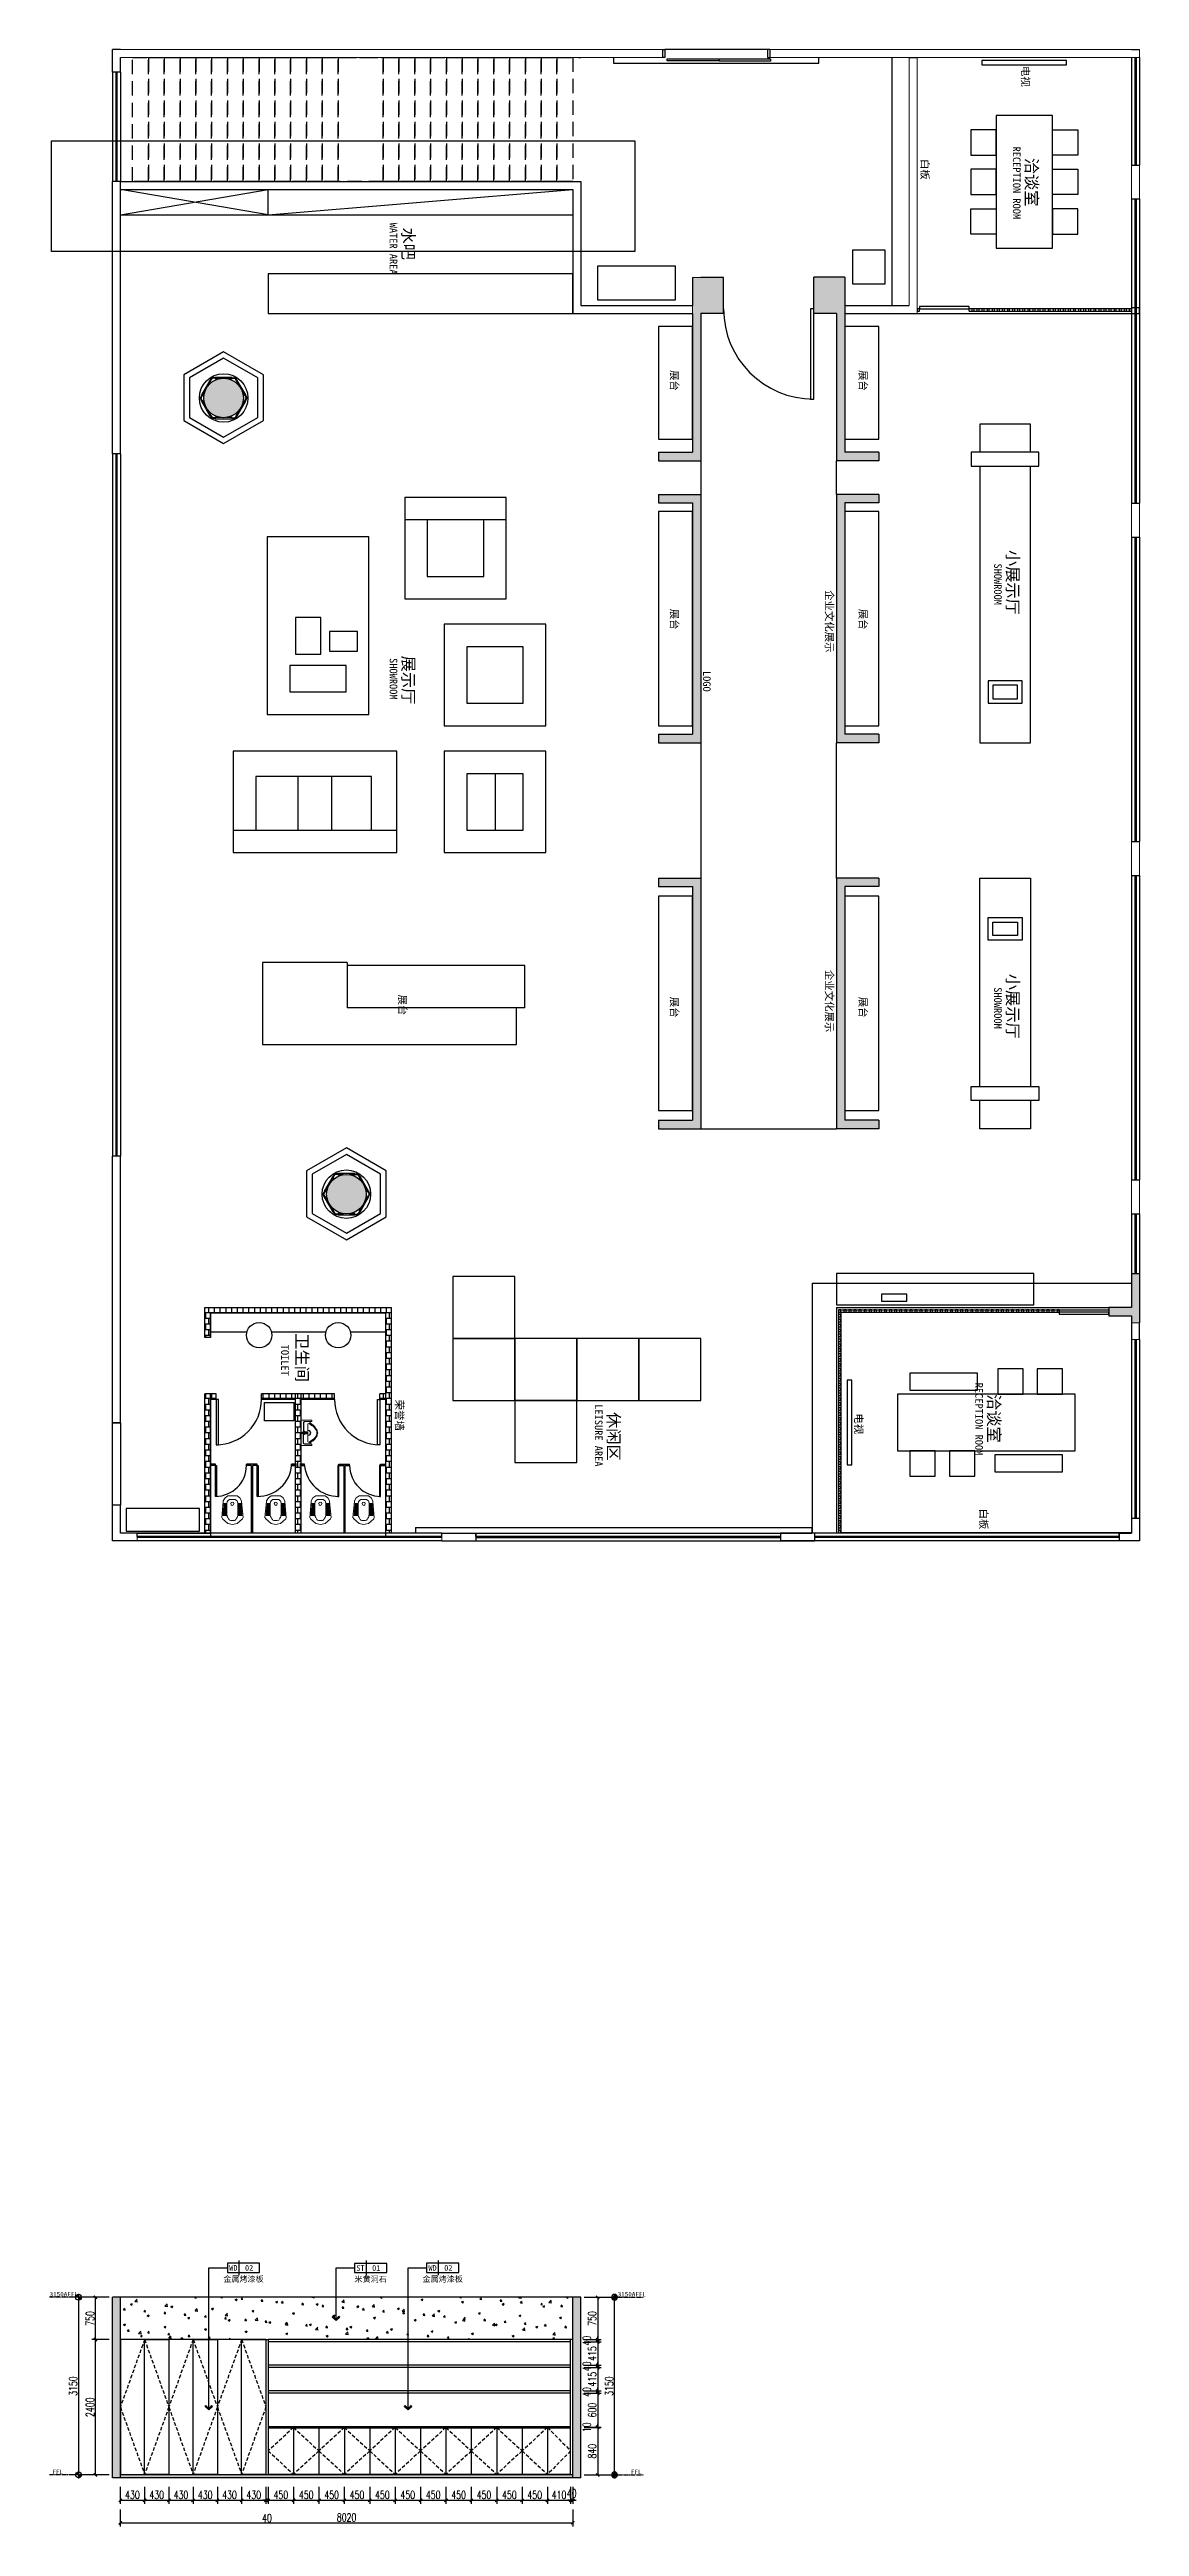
# Model space of a CAD drawing. Header units: millimetres. Extents: x 5625199 to 7433318, y -3316392 to -2552493.
# Drawn here: x 6279415 to 6298729, y -2677437 to -2633509 of the extents above; entities that cross this region are included whole.
import ezdxf
from ezdxf.enums import TextEntityAlignment as Align

# ---------------------------------------------------------------- set-up
doc = ezdxf.new("R2010")
doc.units = ezdxf.units.MM
doc.header["$PDMODE"] = 35
doc.header["$PDSIZE"] = -10
for name, pattern in [('DASHED', [19.05, 12.7, -6.35]), ('DASHEDX2', [38.1, 25.4, -12.7]), ('M-CENTER', [11.25, 7.5, -1.25, 1.25, -1.25])]:
    doc.linetypes.add(name, pattern=pattern)
for name, color, linetype in [('155', 155, 'Continuous'), ('250', 250, 'Continuous'), ('DIM', 7, 'Continuous'), ('PL-固定家具', 155, 'Continuous'), ('PL-固定落地', 155, 'Continuous'), ('PL-文字标注', 2, 'Continuous'), ('PL-新建墙体', 5, 'Continuous'), ('PL-活动家具', 15, 'Continuous'), ('PL-门', 4, 'Continuous')]:
    doc.layers.add(name, color=color, linetype=linetype)
doc.styles.add('03.YBC-宋体2.5', font='', dxfattribs={"width": 0.8, "height": 2.5})
doc.styles.add('dop-S', font='')
doc.styles.add('标注-尺寸', font='simplex.shx', dxfattribs={"width": 0.7})
doc.styles.add('黑体', font='simhei.ttf')
doc.styles.get('03.YBC-宋体2.5').set_extended_font_data('SimSun')
doc.styles.get('dop-S').set_extended_font_data('SimSun')
doc.dimstyles.new('90', dxfattribs={"dimscale": 0.9, "dimtxt": 150, "dimasz": 50, "dimexe": 120, "dimexo": 150, "dimgap": 30, "dimtad": 1, "dimdec": 0, "dimrnd": 5, "dimdsep": 46, "dimtxsty": '标注-尺寸', "dimblk": 'ARCHTICK', "dimcen": 0.2, "dimclrd": 8, "dimclre": 8, "dimclrt": 2, "dimadec": 0, "dimazin": 0, "dimtfac": 1, "dimtdec": 0, "dimtmove": 2, "dimatfit": 3, "dimldrblk": 'ccccc', "dimfxl": 300, "dimfxlon": 1, "dimtolj": 1, "dimtzin": 0, "dimarcsym": 0})
doc.dimstyles.new('副本 100', dxfattribs={"dimscale": 0.8, "dimtxt": 180, "dimasz": 70, "dimexe": 80, "dimexo": 100, "dimgap": 30, "dimtad": 1, "dimdec": 0, "dimrnd": 5, "dimdsep": 46, "dimtxsty": '标注-尺寸', "dimblk": 'ARCHTICK', "dimcen": 0.2, "dimdle": 5, "dimclrd": 8, "dimclre": 8, "dimclrt": 2, "dimadec": 0, "dimazin": 0, "dimtfac": 1, "dimtdec": 0, "dimtmove": 2, "dimatfit": 3, "dimldrblk": 'ccccc', "dimfxl": 300, "dimfxlon": 1, "dimtolj": 1, "dimtzin": 0, "dimarcsym": 0})
pattern_1 = [(270, (5653756.14, -2162559.55), (101.6, -2e-14), []), (360, (5653756.14, -2162559.553), (101.6, 50.8), [101.6, -101.6])]

msp = doc.modelspace()

# ---------------------------------------------------------------- blocks, each defined once
blk = doc.blocks.new('GRDRDRD')
at = {"lineweight": 9}
for points in [[(5099847, -2519310), (5099792, -2519279), (5099760, -2519231), (5099760, -2519145), (5099760, -2519066), (5099792, -2519018), (5099847, -2518987)], [(5099823, -2519097), (5099839, -2519073)], [(5099823, -2519200), (5099823, -2519097)], [(5099839, -2519223), (5099823, -2519200)], [(5099839, -2519073), (5099847, -2519066), (5099863, -2519058), (5099871, -2519058), (5099886, -2519050), (5100100, -2519050)], [(5100107, -2519247), (5100100, -2519247), (5099886, -2519247), (5099871, -2519239), (5099863, -2519239), (5099847, -2519231), (5099839, -2519223)], [(5099847, -2518987), (5099855, -2518987)], [(5100139, -2518955), (5099855, -2518987)], [(5100100, -2519050), (5100107, -2519050)], [(5100107, -2519239), (5100100, -2519247)], [(5100107, -2519050), (5100123, -2519058), (5100139, -2519066), (5100155, -2519073), (5100163, -2519081), (5100178, -2519089), (5100186, -2519097)], [(5100186, -2519200), (5100178, -2519208), (5100163, -2519216), (5100155, -2519223), (5100139, -2519231), (5100123, -2519239), (5100107, -2519239)], [(5100139, -2518955), (5100163, -2518971)], [(5100163, -2518971), (5100250, -2519066), (5100265, -2519145), (5100250, -2519231), (5100163, -2519326)], [(5100186, -2519097), (5100194, -2519113)], [(5100194, -2519176), (5100186, -2519200)], [(5100194, -2519176), (5100194, -2519113)], [(5100139, -2519334), (5099855, -2519310), (5099847, -2519310)], [(5100163, -2519326), (5100139, -2519334)]]:
    blk.add_lwpolyline(points, dxfattribs=at)
at = {"lineweight": 13}
for points in [[(5099894, -2519176), (5099878, -2519168), (5099871, -2519152), (5099878, -2519129), (5099894, -2519121), (5099918, -2519129), (5099926, -2519152), (5099918, -2519168)], [(5099894, -2518995), (5099910, -2518995), (5099910, -2519042), (5099894, -2519042)], [(5099926, -2518995), (5099942, -2518995), (5099942, -2519042), (5099926, -2519042)], [(5099950, -2518995), (5099965, -2518987), (5099965, -2519042), (5099950, -2519042)], [(5099981, -2518987), (5099997, -2518987), (5099997, -2519042), (5099981, -2519042)], [(5100013, -2518987), (5100021, -2518987), (5100021, -2519042), (5100013, -2519042)], [(5100052, -2519042), (5100036, -2519042), (5100036, -2518979), (5100052, -2518979)], [(5100084, -2519042), (5100068, -2519042), (5100068, -2518979), (5100084, -2518979)], [(5100084, -2519318), (5100068, -2519318), (5100068, -2519255), (5100084, -2519255)], [(5100107, -2519042), (5100100, -2519042), (5100100, -2518979), (5100107, -2518979)], [(5100100, -2519318), (5100100, -2519255), (5100107, -2519255), (5100107, -2519318)]]:
    blk.add_lwpolyline(points, close=True, dxfattribs=at)
for points in [[(5099894, -2519302), (5099894, -2519255), (5099910, -2519255), (5099910, -2519302)], [(5099926, -2519302), (5099926, -2519255), (5099942, -2519255), (5099942, -2519302)], [(5099950, -2519302), (5099950, -2519255), (5099965, -2519255), (5099965, -2519302)], [(5099981, -2519310), (5099981, -2519255), (5099997, -2519255), (5099997, -2519310)], [(5100013, -2519310), (5100013, -2519255), (5100021, -2519255), (5100021, -2519310)], [(5100036, -2519310), (5100036, -2519255), (5100052, -2519255), (5100052, -2519318), (5100036, -2519310)], [(5099910, -2519302), (5099894, -2519302)], [(5099942, -2519302), (5099926, -2519302)], [(5099965, -2519302), (5099950, -2519302)], [(5099997, -2519310), (5099981, -2519310)], [(5100021, -2519310), (5100013, -2519310)]]:
    blk.add_lwpolyline(points, dxfattribs=at)
blk = doc.blocks.new('SFSEEE')
at = {"lineweight": 9}
for points in [[(5103261, -2495352), (5103269, -2495352), (5103269, -2495375), (5103261, -2495375), (5103072, -2495375), (5103072, -2494925), (5103261, -2494925), (5103269, -2494933), (5103269, -2494949), (5103261, -2494949)], [(5103198, -2495139), (5103198, -2495012), (5103198, -2494989), (5103222, -2494981), (5103238, -2494973)], [(5103246, -2494949), (5103238, -2494957), (5103238, -2494965), (5103238, -2494973), (5103269, -2494996), (5103293, -2495012), (5103317, -2495036), (5103340, -2495075), (5103364, -2495107), (5103364, -2495123), (5103372, -2495154), (5103364, -2495178), (5103364, -2495202), (5103340, -2495233), (5103317, -2495265), (5103293, -2495289), (5103269, -2495304), (5103238, -2495328), (5103238, -2495336), (5103238, -2495344), (5103246, -2495352)], [(5103238, -2495328), (5103222, -2495320), (5103198, -2495312), (5103198, -2495296), (5103198, -2495162)]]:
    blk.add_lwpolyline(points, dxfattribs=at)
at = {"lineweight": 25}
for points in [[(5103261, -2494949), (5103143, -2494957), (5103127, -2494957), (5103119, -2494973), (5103119, -2495123)], [(5103222, -2494981), (5103230, -2494989), (5103261, -2495012), (5103285, -2495028), (5103301, -2495044), (5103332, -2495083), (5103348, -2495107), (5103356, -2495131), (5103356, -2495154), (5103356, -2495170), (5103348, -2495194), (5103332, -2495225), (5103301, -2495257), (5103285, -2495273), (5103261, -2495289), (5103230, -2495312), (5103222, -2495320)], [(5103072, -2495146), (5103096, -2495146), (5103104, -2495139)], [(5103104, -2495162), (5103096, -2495162), (5103072, -2495162), (5103072, -2495139)], [(5103261, -2495352), (5103143, -2495352), (5103127, -2495344), (5103119, -2495328), (5103119, -2495178)], [(5103159, -2495139), (5103159, -2495131)], [(5103159, -2495162), (5103159, -2495154)], [(5103167, -2495146), (5103175, -2495146), (5103182, -2495146)], [(5103167, -2495154), (5103175, -2495154), (5103182, -2495154)], [(5103175, -2495162), (5103175, -2495154)], [(5103182, -2495146), (5103190, -2495146), (5103190, -2495139), (5103190, -2495162), (5103190, -2495139), (5103190, -2495162), (5103182, -2495154)], [(5103198, -2495194), (5103230, -2495186), (5103246, -2495154), (5103230, -2495115), (5103198, -2495107)]]:
    blk.add_lwpolyline(points, dxfattribs=at)
for points in [[(5103072, -2495139), (5103072, -2495162), (5103072, -2495146)], [(5103127, -2495123), (5103111, -2495131), (5103104, -2495154), (5103111, -2495170), (5103127, -2495178), (5103151, -2495170), (5103159, -2495154), (5103151, -2495131)], [(5103143, -2495154), (5103135, -2495146), (5103127, -2495146), (5103119, -2495154), (5103127, -2495162), (5103135, -2495162)], [(5103175, -2495162), (5103175, -2495139), (5103167, -2495139), (5103167, -2495162)]]:
    blk.add_lwpolyline(points, close=True, dxfattribs=at)
blk = doc.blocks.new('G$CFB626B85')
at = {"layer": 'PL-活动家具'}
for points in [[(1100, 3300), (2200, 3300), (2200, 4400), (1100, 4400)], [(1100, 2200), (2200, 2200), (2200, 3300), (1100, 3300)], [(1100, 1100), (2200, 1100), (2200, 2200), (1100, 2200)], [(2200, 1100), (3300, 1100), (3300, 2200), (2200, 2200)], [(0, 0), (1100, 0), (1100, 1100), (0, 1100)], [(1100, 0), (2200, 0), (2200, 1100), (1100, 1100)]]:
    blk.add_lwpolyline(points, close=True, dxfattribs=at)
blk = doc.blocks.new('G$CE40B424D')
at = {"layer": 'PL-新建墙体'}
h = blk.add_hatch(dxfattribs=at)
h.set_pattern_fill('AR-B88', color=250, scale=0.5, angle=270)
h.set_pattern_definition(pattern_1)
h.paths.add_polyline_path([(140, 13260), (4140, 13260), (4140, 16560), (3606, 16560), (3606, 16460), (4040, 16460), (4040, 13362), (140, 13362)])
h.paths.add_polyline_path([(140, 14861), (2606, 14861), (2606, 14961), (140, 14961)])
h.paths.add_polyline_path([(2506, 14861), (2506, 14262), (2606, 14262), (2606, 14861)])
h.paths.add_polyline_path([(2606, 14961), (2606, 15560), (2506, 15560), (2506, 14961)])
h.paths.add_polyline_path([(2506, 13362), (2606, 13362), (2606, 13462), (2506, 13462), (2506, 13362)])
h.paths.add_polyline_path([(2506, 16460), (2506, 16360), (2606, 16360), (2606, 16460)])
h.paths.add_polyline_path([(2606, 16460), (2606, 16560), (140, 16560), (140, 16460), (2506, 16460)])
h = blk.add_hatch(dxfattribs=at)
h.set_pattern_fill('AR-B88', color=250, scale=0.5, angle=270)
h.set_pattern_definition(pattern_1)
h.paths.add_polyline_path([(21910, 5220), (22410, 5220), (22410, 5370), (22410, 5770), (21770, 5770), (21770, 5370), (19158, 5370), (19158, 4620), (19308, 4620), (19308, 5220), (21770, 5220)])
h.paths.add_polyline_path([(22410, 7770), (22409, 7920), (21910, 7920), (21769, 7920), (19308, 7920), (19308, 8520), (19158, 8520), (19158, 7770), (21770, 7770), (21770, 7370), (22409, 7370)])
h.paths.add_polyline_path([(18558, 7770), (18558, 8520), (18408, 8520), (18408, 7920), (14305, 7920), (14305, 8520), (14155, 8520), (14155, 7770)])
h.paths.add_polyline_path([(14155, 5370), (14155, 4620), (14305, 4620), (14305, 5220), (18408, 5220), (18408, 4620), (18558, 4620), (18558, 5370)])
h.paths.add_polyline_path([(7310, 5370), (7310, 4620), (7460, 4620), (7460, 5220), (11605, 5220), (11605, 4620), (11755, 4620), (11755, 5370)])
h.paths.add_polyline_path([(11755, 7770), (11755, 8520), (11605, 8520), (11605, 7920), (7460, 7920), (7460, 8520), (7310, 8520), (7310, 7770)])
h.paths.add_polyline_path([(4740, 0), (4740, 60), (4740, 80), (4740, 140), (4140, 140), (4140, 540), (3990, 540), (3990, 140), (3870, 140), (3870, 0)])
h.paths.add_polyline_path([(5800, 14054, 1), (6500, 14054, 1)])
h.paths.add_polyline_path([(19920, 16230, 1), (20620, 16230, 1)])
at = {"ltscale": 500}
for p, q in [((0, 17760), (0, 18200)), ((0, 18200), (636, 18200)), ((140, 17760), (140, 18060)), ((140, 18060), (636, 18060)), ((2095, 18200), (6823, 18200)), ((2095, 18060), (6823, 18060)), ((19277, 18200), (24110, 18200)), ((19277, 18060), (24110, 18060)), ((26050, 18200), (26450, 18200)), ((26050, 18060), (26310, 18060)), ((26450, 18060), (26450, 18200)), ((140, 16560), (140, 16560)), ((140, 16460), (2606, 16460)), ((4140, 16560), (4140, 14658)), ((0, 12360), (0, 11760)), ((140, 12360), (140, 11760)), ((21769, 10040), (21769, 7920)), ((23970, 10040), (21770, 10040)), ((24110, 9901), (21910, 9901)), ((21910, 9901), (21910, 7920)), ((26450, 8450), (26310, 8450)), ((0, 5760), (0, 6360)), ((0, 6360), (0, 5760)), ((140, 5760), (140, 6360)), ((140, 6360), (140, 5805)), ((26450, 6550), (26310, 6550)), ((21770, 5220), (21770, 3940)), ((21910, 5220), (21910, 4080))]:
    blk.add_line(p, q, dxfattribs=at)
at = {"color": 255, "ltscale": 500}
for p, q in [((636, 18060), (636, 18200)), ((2095, 18060), (2095, 18200)), ((140, 11760), (0, 11760)), ((140, 6360), (0, 6360)), ((140, 5760), (0, 5760)), ((26310, 4080), (26310, 3940)), ((140, 360), (0, 360)), ((0, 0), (0, 360)), ((402, 0), (0, 0)), ((140, 360), (140, 140)), ((402, 140), (140, 140)), ((3870, 140), (3570, 140)), ((3570, 0), (3870, 0)), ((26450, 140), (26450, 0))]:
    blk.add_line(p, q, dxfattribs=at)
at = {"color": 255, "lineweight": 9}
for p, q in [((2095, 18200), (6823, 18200)), ((2095, 18060), (6823, 18060)), ((0, 17760), (140, 17760)), ((0, 12360), (140, 12360)), ((3570, 0), (3570, 140)), ((3870, 0), (3870, 140)), ((6402, 140), (5802, 140)), ((6402, 0), (5802, 0)), ((12402, 140), (11802, 140)), ((12402, 0), (11802, 0)), ((18402, 140), (17802, 140)), ((18402, 0), (17802, 0)), ((24402, 140), (23802, 140)), ((24402, 0), (23802, 0))]:
    blk.add_line(p, q, dxfattribs=at)
at = {"color": 255}
for p, q in [((6823, 18060), (6823, 18200)), ((19277, 18060), (19277, 18200)), ((19277, 18060), (19277, 18200)), ((24110, 18060), (24110, 18200)), ((26050, 18060), (26050, 18200)), ((402, 140), (402, 0)), ((5802, 140), (5802, 0)), ((6402, 140), (6402, 0)), ((11802, 140), (11802, 0)), ((12402, 140), (12402, 0)), ((17802, 140), (17802, 0)), ((18402, 140), (18402, 0)), ((23802, 140), (23802, 0)), ((24402, 140), (24402, 0))]:
    blk.add_line(p, q, dxfattribs=at)
at = {"color": 250, "ltscale": 500}
for p, q in [((19277, 18200), (6823, 18200)), ((19277, 18060), (6823, 18060)), ((26050, 18200), (24110, 18200)), ((26050, 18060), (24110, 18060)), ((0, 12360), (0, 17760)), ((140, 12360), (140, 17760)), ((0, 11760), (0, 6360)), ((140, 11760), (140, 6360)), ((26450, 6590), (26450, 8410)), ((0, 360), (0, 5760)), ((140, 360), (140, 5760)), ((140, 360), (140, 3528)), ((3570, 140), (402, 140)), ((3570, 0), (402, 0)), ((5802, 140), (4740, 140)), ((5802, 0), (4740, 0)), ((11802, 140), (6402, 140)), ((11802, 0), (6402, 0)), ((17802, 140), (12402, 140)), ((17802, 0), (12402, 0)), ((23802, 140), (18402, 140)), ((23802, 0), (18402, 0)), ((26310, 140), (24402, 140)), ((26310, 0), (24402, 0))]:
    blk.add_line(p, q, dxfattribs=at)
at = {"color": 3, "ltscale": 500}
for p, q in [((19277, 18140), (6823, 18140)), ((19277, 18120), (6823, 18120)), ((26050, 18140), (24110, 18140)), ((26050, 18120), (24110, 18120)), ((60, 12360), (60, 17760)), ((80, 12360), (80, 17760)), ((60, 11760), (60, 6360)), ((80, 11760), (80, 6360)), ((60, 360), (60, 5760)), ((80, 360), (80, 5760)), ((3570, 80), (402, 80)), ((3570, 60), (402, 60)), ((5802, 80), (4740, 80)), ((5802, 60), (4740, 60)), ((11802, 80), (6402, 80)), ((11802, 60), (6402, 60)), ((17802, 80), (12402, 80)), ((17802, 60), (12402, 60)), ((23802, 80), (18402, 80)), ((23802, 60), (18402, 60)), ((26310, 80), (24402, 80)), ((26310, 60), (24402, 60))]:
    blk.add_line(p, q, dxfattribs=at)
for p, q in [((23970, 18060), (23970, 10040)), ((24110, 18060), (24110, 9901))]:
    blk.add_line(p, q)
at = {"lineweight": 18}
for p, q in [((26310, 18060), (26310, 8450)), ((26450, 18060), (26450, 8450)), ((21769, 10040), (23970, 10040)), ((26310, 4080), (26310, 6550)), ((26450, 6550), (26450, 140)), ((26310, 0), (26310, 3940)), ((26310, 0), (26450, 0))]:
    blk.add_line(p, q, dxfattribs=at)
at = {"color": 255, "linetype": 'DASHEDX2', "ltscale": 10}
blk.add_line((26310, 17560), (26310, 9901), dxfattribs=at)
at = {"color": 255, "lineweight": 18}
blk.add_line((26310, 15340), (26310, 9901), dxfattribs=at)
at = {"lineweight": 9}
for p, q in [((21910, 7920), (21770, 7920)), ((21910, 4080), (24110, 4080)), ((26310, 4080), (24110, 4080)), ((21770, 3940), (24250, 3940)), ((26310, 3940), (24250, 3940)), ((24250, 3940), (24250, 3940))]:
    blk.add_line(p, q, dxfattribs=at)
at = {"color": 250, "linetype": 'DASHEDX2', "ltscale": 10}
for points in [[(26310, 17562), (24110, 17562), (24110, 17842), (26310, 17842)], [(26310, 17282), (24110, 17282), (24110, 17562), (26310, 17562)], [(26310, 17002), (24110, 17002), (24110, 17282), (26310, 17282)], [(26310, 16722), (24110, 16722), (24110, 17002), (26310, 17002)], [(26310, 16442), (24110, 16442), (24110, 16722), (26310, 16722)], [(26310, 16162), (24110, 16162), (24110, 16442), (26310, 16442)], [(26310, 15882), (24110, 15882), (24110, 16162), (26310, 16162)], [(26310, 15602), (24110, 15602), (24110, 15882), (26310, 15882)], [(26310, 15322), (24110, 15322), (24110, 15602), (26310, 15602)], [(26310, 15042), (24110, 15042), (24110, 15322), (26310, 15322)], [(26310, 14762), (24110, 14762), (24110, 15042), (26310, 15042)], [(26310, 14482), (24110, 14482), (24110, 14762), (26310, 14762)], [(26310, 14202), (24110, 14202), (24110, 14482), (26310, 14482)], [(26310, 13402), (24110, 13402), (24110, 14202), (26310, 14202)], [(26310, 13122), (24110, 13122), (24110, 13402), (26310, 13402)], [(26310, 12842), (24110, 12842), (24110, 13122), (26310, 13122)], [(26310, 12562), (24110, 12562), (24110, 12842), (26310, 12842)], [(26310, 12282), (24110, 12282), (24110, 12562), (26310, 12562)], [(26310, 12002), (24110, 12002), (24110, 12282), (26310, 12282)], [(26310, 11722), (24110, 11722), (24110, 12002), (26310, 12002)], [(26310, 11442), (24110, 11442), (24110, 11722), (26310, 11722)], [(26310, 11162), (24110, 11162), (24110, 11442), (26310, 11442)], [(26310, 10882), (24110, 10882), (24110, 11162), (26310, 11162)], [(26310, 10602), (24110, 10602), (24110, 10882), (26310, 10882)], [(26310, 10322), (24110, 10322), (24110, 10602), (26310, 10602)], [(26310, 10042), (24110, 10042), (24110, 10322), (26310, 10322)]]:
    blk.add_lwpolyline(points, close=True, dxfattribs=at)
at = {"ltscale": 500}
for points in [[(26450, 8450), (26450, 8410), (26310, 8410), (26310, 8450)], [(26450, 6550), (26450, 6590), (26310, 6590), (26310, 6550)]]:
    blk.add_lwpolyline(points, dxfattribs=at)
at = {"layer": '250', "ltscale": 500}
for p, q in [((7310, 7770), (7310, 5370)), ((14155, 7770), (11755, 7770)), ((19158, 7770), (18558, 7770)), ((11755, 5370), (14155, 5370)), ((18558, 5370), (19158, 5370))]:
    blk.add_line(p, q, dxfattribs=at)
blk.add_lwpolyline([(2095, 18060), (636, 18060), (636, 18200), (2095, 18200)], close=True, dxfattribs=at)
at = {"layer": 'PL-固定家具', "ltscale": 500}
for p, q in [((1340, 16375), (1340, 16460)), ((1340, 16375), (1360, 16375)), ((1360, 16375), (1360, 16460)), ((1340, 15740), (1340, 15825)), ((1340, 15825), (1360, 15825)), ((1360, 15636), (1360, 15825)), ((1340, 15740), (140, 15740)), ((1340, 15720), (140, 15720)), ((1340, 15636), (1340, 15720)), ((1340, 15636), (1360, 15636)), ((1340, 14941), (1340, 15026)), ((1340, 15026), (1340, 14941)), ((1340, 15026), (1360, 15026)), ((1360, 14941), (1360, 15026)), ((1360, 15026), (1360, 14941)), ((1340, 14881), (1340, 14796)), ((1340, 14796), (1340, 14881)), ((1340, 14796), (1360, 14796)), ((1360, 14881), (1360, 14796)), ((1360, 14796), (1360, 14881)), ((1340, 14101), (140, 14101)), ((1340, 14081), (140, 14081)), ((1340, 14186), (1340, 14101)), ((1340, 14186), (1360, 14186)), ((1340, 14081), (1340, 13997)), ((1360, 14186), (1360, 13997)), ((1340, 13997), (1360, 13997)), ((1340, 13447), (1340, 13362)), ((1340, 13447), (1360, 13447)), ((1360, 13447), (1360, 13362)), ((4100, 5330), (140, 5330)), ((4060, 5290), (140, 5290)), ((4060, 5290), (4060, 1420)), ((4100, 5330), (4100, 1420)), ((21810, 3020), (21850, 3020)), ((21810, 3020), (21810, 140)), ((21850, 140), (21850, 3020))]:
    blk.add_line(p, q, dxfattribs=at)
at = {"layer": 'PL-固定家具', "color": 8}
for p, q in [((19908, 16380), (19909, 16427)), ((19918, 16380), (19919, 16426)), ((19959, 16468), (19919, 16444)), ((19964, 16460), (19925, 16435)), ((20219, 16618), (20260, 16640)), ((20224, 16609), (20264, 16632)), ((20316, 16609), (20275, 16632)), ((20320, 16618), (20280, 16640)), ((20575, 16460), (20615, 16435)), ((20580, 16468), (20620, 16444)), ((20621, 16380), (20620, 16426)), ((20631, 16380), (20630, 16427)), ((19908, 16080), (19909, 16034)), ((19918, 16080), (19919, 16034)), ((19959, 15992), (19919, 16016)), ((19964, 16001), (19925, 16025)), ((20219, 15842), (20260, 15820)), ((20224, 15851), (20264, 15829)), ((20316, 15851), (20275, 15829)), ((20320, 15842), (20280, 15820)), ((20575, 16001), (20615, 16025)), ((20580, 15992), (20620, 16016)), ((20621, 16080), (20620, 16034)), ((20631, 16080), (20630, 16034)), ((5788, 14204), (5789, 14250)), ((5798, 14203), (5799, 14250)), ((5839, 14291), (5799, 14267)), ((5844, 14283), (5805, 14259)), ((6099, 14442), (6140, 14464)), ((6104, 14433), (6144, 14455)), ((6196, 14433), (6155, 14455)), ((6200, 14442), (6160, 14464)), ((6455, 14283), (6495, 14259)), ((6460, 14291), (6500, 14267)), ((6501, 14203), (6500, 14250)), ((6511, 14204), (6510, 14250)), ((5788, 13903), (5789, 13857)), ((5798, 13904), (5799, 13857)), ((5839, 13816), (5799, 13840)), ((5844, 13824), (5805, 13848)), ((6099, 13666), (6140, 13643)), ((6104, 13674), (6144, 13652)), ((6196, 13674), (6155, 13652)), ((6200, 13666), (6160, 13643)), ((6455, 13824), (6495, 13848)), ((6460, 13816), (6500, 13840)), ((6501, 13904), (6500, 13857)), ((6511, 13903), (6510, 13857))]:
    blk.add_line(p, q, dxfattribs=at)
at = {"layer": 'PL-固定家具'}
blk.add_line((21910, 4380), (26310, 4380), dxfattribs=at)
at = {"layer": 'PL-固定家具', "color": 8}
for points in [[(19923, 16280), (19923, 16380), (19903, 16380), (19903, 16080), (19923, 16080), (19923, 16180)], [(20140, 16555), (20226, 16605), (20216, 16622), (19956, 16472), (19966, 16455), (20053, 16505)], [(20486, 16505), (20573, 16455), (20583, 16472), (20323, 16622), (20313, 16605), (20399, 16555)], [(20616, 16180), (20616, 16080), (20636, 16080), (20636, 16380), (20616, 16380), (20616, 16280)], [(20053, 15955), (19966, 16005), (19956, 15988), (20216, 15838), (20226, 15855), (20140, 15905)], [(20399, 15905), (20313, 15855), (20323, 15838), (20583, 15988), (20573, 16005), (20486, 15955)], [(5803, 14104), (5803, 14204), (5783, 14204), (5783, 13904), (5803, 13904), (5803, 14004)], [(6020, 14379), (6106, 14429), (6096, 14446), (5837, 14296), (5847, 14279), (5933, 14329)], [(6366, 14329), (6453, 14279), (6463, 14296), (6203, 14446), (6193, 14429), (6280, 14379)], [(6496, 14004), (6496, 13904), (6516, 13904), (6516, 14204), (6496, 14204), (6496, 14104)], [(5933, 13779), (5847, 13829), (5837, 13811), (6096, 13661), (6106, 13679), (6020, 13729)], [(6280, 13729), (6193, 13679), (6203, 13661), (6463, 13811), (6453, 13829), (6366, 13779)]]:
    blk.add_lwpolyline(points, dxfattribs=at)
at = {"layer": 'PL-固定家具', "color": 250, "ltscale": 500}
for points in [[(145, 5290), (185, 5290), (185, 5330), (145, 5330)], [(232, 5290), (272, 5290), (272, 5330), (232, 5330)], [(319, 5290), (359, 5290), (359, 5330), (319, 5330)], [(406, 5290), (446, 5290), (446, 5330), (406, 5330)], [(493, 5290), (533, 5290), (533, 5330), (493, 5330)], [(580, 5290), (620, 5290), (620, 5330), (580, 5330)], [(667, 5290), (707, 5290), (707, 5330), (667, 5330)], [(754, 5290), (794, 5290), (794, 5330), (754, 5330)], [(841, 5290), (881, 5290), (881, 5330), (841, 5330)], [(928, 5290), (968, 5290), (968, 5330), (928, 5330)], [(1015, 5290), (1055, 5290), (1055, 5330), (1015, 5330)], [(1102, 5290), (1142, 5290), (1142, 5330), (1102, 5330)], [(1189, 5290), (1229, 5290), (1229, 5330), (1189, 5330)], [(1276, 5290), (1316, 5290), (1316, 5330), (1276, 5330)], [(1363, 5290), (1403, 5290), (1403, 5330), (1363, 5330)], [(1450, 5290), (1490, 5290), (1490, 5330), (1450, 5330)], [(1537, 5290), (1577, 5290), (1577, 5330), (1537, 5330)], [(1624, 5290), (1664, 5290), (1664, 5330), (1624, 5330)], [(1711, 5290), (1751, 5290), (1751, 5330), (1711, 5330)], [(1798, 5290), (1838, 5290), (1838, 5330), (1798, 5330)], [(1885, 5290), (1925, 5290), (1925, 5330), (1885, 5330)], [(1972, 5290), (2012, 5290), (2012, 5330), (1972, 5330)], [(2059, 5290), (2099, 5290), (2099, 5330), (2059, 5330)], [(2146, 5290), (2186, 5290), (2186, 5330), (2146, 5330)], [(2233, 5290), (2273, 5290), (2273, 5330), (2233, 5330)], [(2320, 5290), (2360, 5290), (2360, 5330), (2320, 5330)], [(2407, 5290), (2447, 5290), (2447, 5330), (2407, 5330)], [(2494, 5290), (2534, 5290), (2534, 5330), (2494, 5330)], [(2581, 5290), (2621, 5290), (2621, 5330), (2581, 5330)], [(2668, 5290), (2708, 5290), (2708, 5330), (2668, 5330)], [(2755, 5290), (2795, 5290), (2795, 5330), (2755, 5330)], [(2842, 5290), (2882, 5290), (2882, 5330), (2842, 5330)], [(2929, 5290), (2969, 5290), (2969, 5330), (2929, 5330)], [(3016, 5290), (3056, 5290), (3056, 5330), (3016, 5330)], [(3103, 5290), (3143, 5290), (3143, 5330), (3103, 5330)], [(3190, 5290), (3230, 5290), (3230, 5330), (3190, 5330)], [(3277, 5290), (3317, 5290), (3317, 5330), (3277, 5330)], [(3364, 5290), (3404, 5290), (3404, 5330), (3364, 5330)], [(3451, 5290), (3491, 5290), (3491, 5330), (3451, 5330)], [(3538, 5290), (3578, 5290), (3578, 5330), (3538, 5330)], [(3625, 5290), (3665, 5290), (3665, 5330), (3625, 5330)], [(3712, 5290), (3752, 5290), (3752, 5330), (3712, 5330)], [(3799, 5290), (3839, 5290), (3839, 5330), (3799, 5330)], [(3886, 5290), (3926, 5290), (3926, 5330), (3886, 5330)], [(3973, 5290), (4013, 5290), (4013, 5330), (3973, 5330)], [(4060, 5200), (4100, 5200), (4100, 5240), (4060, 5240)], [(4060, 5110), (4100, 5110), (4100, 5150), (4060, 5150)], [(4060, 5020), (4100, 5020), (4100, 5060), (4060, 5060)], [(4060, 4930), (4100, 4930), (4100, 4970), (4060, 4970)], [(4060, 4840), (4100, 4840), (4100, 4880), (4060, 4880)], [(4060, 4750), (4100, 4750), (4100, 4790), (4060, 4790)], [(4060, 4660), (4100, 4660), (4100, 4700), (4060, 4700)], [(4060, 4570), (4100, 4570), (4100, 4610), (4060, 4610)], [(4060, 4480), (4100, 4480), (4100, 4520), (4060, 4520)], [(4060, 4390), (4100, 4390), (4100, 4430), (4060, 4430)], [(4060, 4300), (4100, 4300), (4100, 4340), (4060, 4340)], [(4060, 4210), (4100, 4210), (4100, 4250), (4060, 4250)], [(4060, 4120), (4100, 4120), (4100, 4160), (4060, 4160)], [(4060, 4030), (4100, 4030), (4100, 4070), (4060, 4070)], [(4060, 3940), (4100, 3940), (4100, 3980), (4060, 3980)], [(4060, 3850), (4100, 3850), (4100, 3890), (4060, 3890)], [(4060, 3760), (4100, 3760), (4100, 3800), (4060, 3800)], [(4060, 3670), (4100, 3670), (4100, 3710), (4060, 3710)], [(4060, 3580), (4100, 3580), (4100, 3620), (4060, 3620)], [(4060, 3490), (4100, 3490), (4100, 3530), (4060, 3530)], [(4060, 3400), (4100, 3400), (4100, 3440), (4060, 3440)], [(4060, 3310), (4100, 3310), (4100, 3350), (4060, 3350)], [(4060, 3220), (4100, 3220), (4100, 3260), (4060, 3260)], [(4060, 3130), (4100, 3130), (4100, 3170), (4060, 3170)], [(4060, 3040), (4100, 3040), (4100, 3080), (4060, 3080)], [(4060, 2950), (4100, 2950), (4100, 2990), (4060, 2990)], [(4060, 2860), (4100, 2860), (4100, 2900), (4060, 2900)], [(4060, 2770), (4100, 2770), (4100, 2810), (4060, 2810)], [(4060, 2680), (4100, 2680), (4100, 2720), (4060, 2720)], [(21850, 2970), (21810, 2970), (21810, 2930), (21850, 2930)], [(21850, 2880), (21810, 2880), (21810, 2840), (21850, 2840)], [(21850, 2790), (21810, 2790), (21810, 2750), (21850, 2750)], [(21850, 2700), (21810, 2700), (21810, 2660), (21850, 2660)], [(4060, 2590), (4100, 2590), (4100, 2630), (4060, 2630)], [(4060, 2500), (4100, 2500), (4100, 2540), (4060, 2540)], [(4060, 2410), (4100, 2410), (4100, 2450), (4060, 2450)], [(4060, 2320), (4100, 2320), (4100, 2360), (4060, 2360)], [(4060, 2230), (4100, 2230), (4100, 2270), (4060, 2270)], [(21850, 2610), (21810, 2610), (21810, 2570), (21850, 2570)], [(21850, 2520), (21810, 2520), (21810, 2480), (21850, 2480)], [(21850, 2430), (21810, 2430), (21810, 2390), (21850, 2390)], [(21850, 2340), (21810, 2340), (21810, 2300), (21850, 2300)], [(21850, 2250), (21810, 2250), (21810, 2210), (21850, 2210)], [(4060, 2140), (4100, 2140), (4100, 2180), (4060, 2180)], [(4060, 2050), (4100, 2050), (4100, 2090), (4060, 2090)], [(4060, 1960), (4100, 1960), (4100, 2000), (4060, 2000)], [(4060, 1870), (4100, 1870), (4100, 1910), (4060, 1910)], [(4060, 1780), (4100, 1780), (4100, 1820), (4060, 1820)], [(21850, 2160), (21810, 2160), (21810, 2120), (21850, 2120)], [(21850, 2070), (21810, 2070), (21810, 2030), (21850, 2030)], [(21850, 1980), (21810, 1980), (21810, 1940), (21850, 1940)], [(21850, 1890), (21810, 1890), (21810, 1850), (21850, 1850)], [(21850, 1800), (21810, 1800), (21810, 1760), (21850, 1760)], [(4060, 1690), (4100, 1690), (4100, 1730), (4060, 1730)], [(4060, 1600), (4100, 1600), (4100, 1640), (4060, 1640)], [(4060, 1510), (4100, 1510), (4100, 1550), (4060, 1550)], [(4060, 1420), (4100, 1420), (4100, 1460), (4060, 1460)], [(21850, 1710), (21810, 1710), (21810, 1670), (21850, 1670)], [(21850, 1620), (21810, 1620), (21810, 1580), (21850, 1580)], [(21850, 1530), (21810, 1530), (21810, 1490), (21850, 1490)], [(21850, 1440), (21810, 1440), (21810, 1400), (21850, 1400)], [(21850, 1350), (21810, 1350), (21810, 1310), (21850, 1310)], [(21850, 1260), (21810, 1260), (21810, 1220), (21850, 1220)], [(21850, 1170), (21810, 1170), (21810, 1130), (21850, 1130)], [(21850, 1080), (21810, 1080), (21810, 1040), (21850, 1040)], [(21850, 990), (21810, 990), (21810, 950), (21850, 950)], [(21850, 900), (21810, 900), (21810, 860), (21850, 860)], [(21850, 810), (21810, 810), (21810, 770), (21850, 770)], [(21850, 720), (21810, 720), (21810, 680), (21850, 680)], [(21850, 630), (21810, 630), (21810, 590), (21850, 590)], [(21850, 540), (21810, 540), (21810, 500), (21850, 500)], [(21850, 450), (21810, 450), (21810, 410), (21850, 410)], [(21850, 360), (21810, 360), (21810, 320), (21850, 320)], [(21850, 270), (21810, 270), (21810, 230), (21850, 230)], [(21850, 180), (21810, 180), (21810, 140), (21850, 140)]]:
    blk.add_lwpolyline(points, close=True, dxfattribs=at)
at = {"layer": 'PL-固定家具', "ltscale": 500}
for points in [[(4060, 5290), (4100, 5290), (4100, 5330), (4060, 5330)], [(21850, 3940), (21810, 3940), (21810, 3900), (21850, 3900)]]:
    blk.add_lwpolyline(points, close=True, dxfattribs=at)
at = {"layer": 'PL-固定家具'}
blk.add_lwpolyline([(4375, 4570), (4255, 4570), (4255, 4120), (4375, 4120)], close=True, dxfattribs=at)
at = {"layer": 'PL-固定家具', "color": 250}
for centre in [(20270, 16230), (6150, 14054)]:
    blk.add_circle(centre, 430, dxfattribs=at)
at = {"layer": 'PL-固定家具'}
for centre in [(19915, 16435), (20270, 16640), (20625, 16435), (19915, 16025), (20270, 15820), (20625, 16025), (5795, 14259), (6150, 14464), (6505, 14259), (5795, 13849), (6150, 13644), (6505, 13849)]:
    blk.add_circle(centre, 10, dxfattribs=at)
at = {"layer": 'PL-固定落地'}
for p, q in [((23520, 18060), (23520, 10040)), ((23520, 15440), (23970, 15440))]:
    blk.add_line(p, q, dxfattribs=at)
at = {"layer": 'PL-固定落地', "color": 250}
for p, q in [((23520, 15440), (23970, 18060)), ((23520, 18060), (23970, 15440)), ((23520, 15440), (23970, 10040))]:
    blk.add_line(p, q, dxfattribs=at)
at = {"layer": 'PL-固定落地', "color": 155, "ltscale": 500}
for p, q in [((240, 12830), (140, 12830)), ((240, 12830), (240, 5800)), ((140, 5800), (240, 5800))]:
    blk.add_line(p, q, dxfattribs=at)
at = {"layer": 'PL-固定落地', "color": 250, "ltscale": 500}
for p, q in [((4570, 5800), (140, 5800)), ((4570, 5800), (4570, 140)), ((4100, 1420), (4100, 540))]:
    blk.add_line(p, q, dxfattribs=at)
at = {"layer": 'PL-固定落地', "color": 8, "ltscale": 500}
for p, q in [((4140, 5370), (140, 5370)), ((4140, 5370), (4140, 540)), ((21770, 3940), (21770, 140))]:
    blk.add_line(p, q, dxfattribs=at)
at = {"layer": 'PL-固定落地', "ltscale": 500}
blk.add_line((4100, 1420), (4060, 1420), dxfattribs=at)
at = {"layer": 'PL-固定落地', "color": 155, "ltscale": 500}
blk.add_lwpolyline([(4740, 1870), (4740, 5370), (4190, 5370), (4190, 1870)], close=True, dxfattribs=at)
at = {"layer": 'PL-新建墙体'}
for p, q in [((140, 16560), (2606, 16560)), ((2606, 16460), (140, 16460)), ((2506, 16360), (2506, 16460)), ((2506, 16360), (2606, 16360)), ((2606, 16460), (2606, 16560)), ((2606, 16360), (2606, 16460)), ((3606, 16560), (4140, 16560)), ((3606, 16460), (3606, 16560)), ((3606, 16460), (4040, 16460)), ((4040, 16460), (3606, 16460)), ((4040, 13362), (4040, 16460)), ((4140, 16560), (4140, 13260)), ((2506, 14960), (2506, 15560)), ((2506, 15560), (2606, 15560)), ((2606, 14262), (2606, 15560)), ((2606, 14961), (140, 14961)), ((2606, 14861), (140, 14861)), ((2506, 14262), (2506, 14862)), ((2506, 14262), (2606, 14262)), ((4040, 13362), (140, 13362)), ((4140, 13260), (140, 13260)), ((2506, 13362), (2506, 13462)), ((2506, 13462), (2606, 13462)), ((2606, 13362), (2606, 13462)), ((7460, 8520), (7310, 8520)), ((7310, 8520), (7310, 7770)), ((7460, 8520), (7460, 7920)), ((11605, 8520), (11605, 7920)), ((11755, 8520), (11605, 8520)), ((11755, 8520), (11755, 7770)), ((14305, 8520), (14155, 8520)), ((14155, 8520), (14155, 7770)), ((14305, 8520), (14305, 7920)), ((18408, 8520), (18408, 7920)), ((18558, 8520), (18408, 8520)), ((18558, 8520), (18558, 7770)), ((19308, 8520), (19158, 8520)), ((19158, 8520), (19158, 7770)), ((19308, 8520), (19308, 7920)), ((11605, 7920), (7460, 7920)), ((18408, 7920), (14305, 7920)), ((21769, 7920), (19308, 7920)), ((22409, 7920), (21910, 7920)), ((22409, 7920), (22410, 7770)), ((11755, 7770), (7310, 7770)), ((18558, 7770), (14155, 7770)), ((21770, 7770), (19158, 7770)), ((21770, 7370), (21770, 7770)), ((22409, 7370), (22409, 7770)), ((21770, 7370), (22409, 7370)), ((21770, 5370), (21770, 5770)), ((21770, 5770), (22410, 5770)), ((22410, 5370), (22410, 5770)), ((11755, 5370), (7310, 5370)), ((7310, 4620), (7310, 5370)), ((11755, 4620), (11755, 5370)), ((18558, 5370), (14155, 5370)), ((14155, 4620), (14155, 5370)), ((18558, 4620), (18558, 5370)), ((21770, 5370), (19158, 5370)), ((19158, 4620), (19158, 5370)), ((22410, 5220), (22410, 5370)), ((11605, 5220), (7460, 5220)), ((7460, 4620), (7460, 5220)), ((11605, 4620), (11605, 5220)), ((18408, 5220), (14305, 5220)), ((14305, 4620), (14305, 5220)), ((18408, 4620), (18408, 5220)), ((22410, 5220), (19308, 5220)), ((19308, 4620), (19308, 5220)), ((7460, 4620), (7310, 4620)), ((11755, 4620), (11605, 4620)), ((14305, 4620), (14155, 4620)), ((18558, 4620), (18408, 4620)), ((19308, 4620), (19158, 4620)), ((4140, 540), (3990, 540)), ((3990, 540), (3990, 140)), ((4140, 140), (4140, 540)), ((3990, 140), (3870, 140)), ((4740, 0), (3870, 0)), ((4740, 140), (4140, 140)), ((4740, 140), (4740, 0))]:
    blk.add_line(p, q, dxfattribs=at)
for points in [[(140, 16460), (80, 16460), (80, 17760), (140, 17760)], [(80, 12360), (140, 12360), (140, 13362), (80, 13362)], [(140, 6360), (80, 6360), (80, 11760), (140, 11760)], [(140, 5760), (80, 5760), (80, 360), (140, 360)], [(21870, 140), (21770, 140), (21770, 0), (21870, 0)]]:
    blk.add_lwpolyline(points, close=True, dxfattribs=at)
for centre in [(20270, 16230), (6150, 14054)]:
    blk.add_circle(centre, 350, dxfattribs=at)
at = {"layer": 'PL-活动家具'}
for p, q in [((3706, 16460), (3706, 15818)), ((3706, 15383), (3706, 14417)), ((10257, 15540), (8807, 15540)), ((8807, 15540), (8807, 11040)), ((10257, 14040), (10257, 15540)), ((3706, 13982), (3706, 13362)), ((9457, 10890), (9457, 14040)), ((10257, 14040), (9457, 14040)), ((10207, 10890), (10207, 14040)), ((8807, 11040), (9457, 11040)), ((9457, 10890), (10207, 10890))]:
    blk.add_line(p, q, dxfattribs=at)
at = {"layer": 'PL-活动家具', "color": 250}
for p, q in [((12607, 16060), (12607, 13160)), ((13557, 15660), (12607, 15660)), ((13557, 13610), (13557, 15660)), ((12607, 14910), (13557, 14910)), ((12607, 14310), (13557, 14310)), ((12607, 13610), (13557, 13610)), ((18107, 11220), (18107, 13020)), ((18107, 12620), (17107, 12620)), ((17107, 12620), (17107, 11620)), ((17107, 11620), (18107, 11620)), ((13607, 11420), (12607, 11420)), ((150, 5290), (150, 140))]:
    blk.add_line(p, q, dxfattribs=at)
at = {"layer": 'PL-活动家具'}
for points in [[(575, 16657), (575, 17957), (175, 17957), (175, 16657)], [(20683, 15524), (21091, 16231), (20683, 16937), (19868, 16937), (19460, 16231), (19868, 15524)], [(20626, 15624), (20976, 16231), (20626, 16837), (19926, 16837), (19576, 16231), (19926, 15624)], [(2454, 14986), (2128, 14986), (2128, 15503), (2454, 15503)], [(22469, 10040), (22469, 15440), (21769, 15440), (21769, 10040)], [(6563, 13348), (6971, 14054), (6563, 14760), (5748, 14760), (5340, 14054), (5748, 13348)], [(6506, 13448), (6856, 14054), (6506, 14660), (5806, 14660), (5456, 14054), (5806, 13448)], [(22610, 8220), (22610, 9601), (22010, 9601), (22010, 8220)], [(11432, 8520), (7632, 8520), (7632, 7920), (11432, 7920)], [(18257, 8520), (14457, 8520), (14457, 7920), (18257, 7920)], [(21539, 8520), (19539, 8520), (19539, 7920), (21539, 7920)], [(2850, 5178), (1350, 5178), (1350, 5098), (2850, 5098)], [(11432, 5220), (7632, 5220), (7632, 4620), (11432, 4620)], [(18257, 5220), (14457, 5220), (14457, 4620), (18257, 4620)], [(21539, 5220), (19539, 5220), (19539, 4620), (21539, 4620)], [(22893, 4507), (22893, 5087), (22293, 5087), (22293, 4507)], [(2600, 1140), (2600, 4290), (1600, 4290), (1600, 1140)], [(7810, 1780), (7810, 2980), (8060, 2980), (8060, 1780)], [(10655, 2680), (11055, 2680), (11055, 2080), (10655, 2080)], [(15255, 2680), (14855, 2680), (14855, 2080), (15255, 2080)], [(19308, 1780), (19308, 2980), (19058, 2980), (19058, 1780)], [(26257, 1290), (26257, 2790), (26177, 2790), (26177, 1290)], [(25277, 2540), (22927, 2540), (22927, 1540), (25277, 1540)]]:
    blk.add_lwpolyline(points, close=True, dxfattribs=at)
at = {"layer": 'PL-活动家具', "color": 8}
for points in [[(14007, 16060), (12207, 16060), (12207, 13160), (14007, 13160)], [(17807, 15456), (14657, 15456), (14657, 13656), (17807, 13656)], [(18507, 13020), (16707, 13020), (16707, 11220), (18507, 11220)], [(14007, 12320), (12207, 12320), (12207, 10520), (14007, 10520)], [(16257, 12320), (14457, 12320), (14457, 10520), (16257, 10520)], [(1150, 3618), (1600, 3618), (1600, 4068), (1150, 4068)], [(2975, 2868), (2975, 4068), (2675, 4068), (2675, 2868)], [(1150, 2918), (1600, 2918), (1600, 3368), (1150, 3368)], [(23627, 2990), (23627, 2540), (23177, 2540), (23177, 2990)], [(23877, 2990), (23877, 2540), (24327, 2540), (24327, 2990)], [(24577, 2990), (24577, 2540), (25027, 2540), (25027, 2990)], [(1225, 2562), (1225, 1362), (1525, 1362), (1525, 2562)], [(3050, 2512), (2600, 2512), (2600, 2062), (3050, 2062)], [(3050, 1812), (2600, 1812), (2600, 1362), (3050, 1362)], [(23627, 1090), (23627, 1540), (23177, 1540), (23177, 1090)], [(23877, 1090), (23877, 1540), (24327, 1540), (24327, 1090)], [(24577, 1090), (24577, 1540), (25027, 1540), (25027, 1090)]]:
    blk.add_lwpolyline(points, close=True, dxfattribs=at)
at = {"layer": 'PL-活动家具', "color": 250}
for points in [[(15527, 15056), (15057, 15056), (15057, 14056), (15527, 14056)], [(16377, 14956), (15727, 14956), (15727, 14506), (16377, 14506)], [(16127, 14356), (15777, 14356), (15777, 13856), (16127, 13856)], [(13607, 11920), (12607, 11920), (12607, 10920), (13607, 10920)], [(15857, 11920), (14857, 11920), (14857, 10920), (15857, 10920)], [(10735, 2600), (10975, 2600), (10975, 2160), (10735, 2160)], [(15175, 2600), (14935, 2600), (14935, 2160), (15175, 2160)]]:
    blk.add_lwpolyline(points, close=True, dxfattribs=at)
at = {"layer": 'PL-活动家具'}
for points in [[(7810, 1930), (7310, 1930), (7310, 2830), (7810, 2830)], [(8060, 2830), (11755, 2830), (11755, 1930), (8060, 1930)], [(19058, 2830), (14155, 2830), (14155, 1930), (19058, 1930)], [(19308, 1930), (19808, 1930), (19808, 2830), (19308, 2830)]]:
    blk.add_lwpolyline(points, dxfattribs=at)
for centre in [(3648, 15600), (3648, 14200)]:
    blk.add_circle(centre, 225, dxfattribs=at)
at = {"layer": 'PL-门', "color": 250, "ltscale": 500}
for p, q in [((26310, 9320), (26210, 9320)), ((26210, 9320), (26210, 5680)), ((26210, 5680), (26310, 5680))]:
    blk.add_line(p, q, dxfattribs=at)
at = {"layer": 'PL-门'}
for points in [[(1340, 16355), (790, 16355), (790, 16375), (1340, 16375)], [(2506, 16360), (1706, 16360), (1706, 16320), (2506, 16320)], [(1340, 15616), (790, 15616), (790, 15636), (1340, 15636)], [(1340, 14206), (790, 14206), (790, 14186), (1340, 14186)], [(1340, 13467), (790, 13467), (790, 13447), (1340, 13447)], [(2506, 13462), (1706, 13462), (1706, 13502), (2506, 13502)], [(20250, 5830), (20250, 5770), (21850, 5770), (21850, 5830)], [(21850, 3900), (21850, 3020), (21890, 3020), (21890, 3900)], [(4060, 540), (4060, 1420), (4020, 1420), (4020, 540)]]:
    blk.add_lwpolyline(points, close=True, dxfattribs=at)
at = {"layer": 'PL-门', "color": 4, "ltscale": 500}
for points in [[(26247, 7461), (26247, 8371), (26287, 8371), (26287, 7461)], [(26246, 6538), (26246, 7448), (26286, 7448), (26286, 6538)]]:
    blk.add_lwpolyline(points, close=True, dxfattribs=at)
at = {"layer": 'PL-门', "color": 250}
for centre, radius, start, end in [((1340, 16375), 550, 180, 270), ((2506, 16360), 800, 180, 270.1414), ((1394, 15627), 604, 179.2025, 264.8757), ((1394, 14195), 604, 95.1243, 180.7975), ((2506, 13462), 800, 89.8586, 180), ((1340, 13447), 550, 90, 180), ((21850, 5770), 1600, 90, 180)]:
    blk.add_arc(centre, radius, start, end, dxfattribs=at)
at = {"ltscale": 500, "rotation": 180}
blk.add_blockref('G$CFB626B85', (4690, 12170), dxfattribs=at)
at = {"layer": 'PL-活动家具'}
for name, p, rotation in [('GRDRDRD', (5100557, -2503074), 180), ('GRDRDRD', (5100557, -2504633), 180), ('SFSEEE', (2497067, 5117933), 270)]:
    blk.add_blockref(name, p, dxfattribs=dict(at, rotation=rotation))
at = {"layer": 'PL-活动家具', "xscale": -1}
for p in [(5100557, 2534454), (5100557, 2532896)]:
    blk.add_blockref('GRDRDRD', p, dxfattribs=at)
at = {"layer": 'PL-文字标注', "color": 2, "style": '黑体'}
for s, height, p in [('卫生间', 211.2, (3683, 14945)), ('TOILET', 135.2, (3480, 15210)), ('荣誉墙', 135.2, (2505, 13181)), ('SHOWROOM', 135.2, (15657, 13287)), ('WATER AREA', 135.2, (23378, 13287)), ('展台', 135.2, (9691, 13127)), ('展示厅', 211.2, (15701, 13061)), ('水吧', 211.2, (23294, 13061)), ('LEISURE AREA', 135.17, (2424, 9650)), ('休闲区', 211.2, (2286, 9424)), ('展台', 135.2, (9650, 8309)), ('展台', 135.2, (16532, 8309)), ('展台', 135.2, (20765, 8309)), ('LOGO', 135.2, (15429, 7734)), ('企业文化展示', 135.2, (10127, 5563)), ('企业文化展示', 135.2, (16862, 5563)), ('电视', 135.2, (2261, 5044)), ('展台', 135.2, (9650, 4965)), ('展台', 135.2, (16532, 4965)), ('展台', 135.2, (20765, 4965)), ('白板', 135.2, (24509, 3869)), ('白板', 135.2, (573, 2828)), ('RECEPTION ROOM', 135.17, (2805, 2909)), ('洽谈室', 211.2, (2605, 2684)), ('小展示厅', 211.2, (10059, 2350)), ('SHOWROOM', 135.2, (9819, 2575)), ('小展示厅', 211.2, (17575, 2350)), ('SHOWROOM', 135.2, (17335, 2575)), ('RECEPTION ROOM', 135.17, (24729, 2242)), ('洽谈室', 211.2, (24529, 2016)), ('电视', 135.2, (26158, 2089))]:
    blk.add_text(s, height=height, rotation=180, dxfattribs=at).set_placement(p)
blk = doc.blocks.new('_ArchTick')
at = {"color": 0, "linetype": 'ByBlock', "const_width": 0.4}
blk.add_lwpolyline([(-0.5, -0.5), (0.5, 0.5)], dxfattribs=at)
blk = doc.blocks.new('*D250')
at = {"layer": '155', "color": 8, "lineweight": -2, "ltscale": 500, "transparency": 16777216}
for p, q in [((6280668, -2676733), (6280668, -2677037)), ((6281098, -2676733), (6281098, -2677037)), ((6280664, -2676973), (6281102, -2676973))]:
    blk.add_line(p, q, dxfattribs=at)
at = {"layer": 'Defpoints', "color": 0, "transparency": 16777216}
for p in [(6281098, -2676513), (6280668, -2676573), (6281098, -2676973)]:
    blk.add_point(p, dxfattribs=at)
at = {"layer": '155', "color": 8, "linetype": 'ByBlock', "lineweight": -2, "transparency": 16777216, "xscale": 56, "yscale": 56, "zscale": 56, "rotation": 180}
blk.add_blockref('_ArchTick', (6280668, -2676973), dxfattribs=at)
at = {"layer": '155', "color": 8, "linetype": 'ByBlock', "lineweight": -2, "transparency": 16777216, "xscale": 56, "yscale": 56, "zscale": 56}
blk.add_blockref('_ArchTick', (6281098, -2676973), dxfattribs=at)
at = {"layer": '155', "color": 2, "ltscale": 500, "transparency": 16777216, "insert": (6280883, -2676877), "char_height": 144, "attachment_point": 5, "style": '标注-尺寸'}
blk.add_mtext('\\A1;430', dxfattribs=at)
blk = doc.blocks.new('ccccc')
h = blk.add_hatch(color=44)
h.dxf.hatch_style = 1
h.paths.add_polyline_path([(-1.71, -1.12), (-1.35, -1.47), (0, 0), (-1.35, 1.47), (-1.71, 1.12), (-0.42, 0)])
at = {"color": 44}
for p, q in [((-0.42, 0), (-5.07, 0)), ((-1.35, 1.47), (-1.71, 1.12)), ((-1.71, 1.12), (-0.42, 0)), ((-1.71, -1.12), (-0.42, 0)), ((0, 0), (-1.35, 1.47)), ((0, 0), (-1.35, -1.47)), ((-1.35, -1.47), (-1.71, -1.12))]:
    blk.add_line(p, q, dxfattribs=at)
blk = doc.blocks.new('*D251')
at = {"layer": '155', "color": 8, "lineweight": -2, "ltscale": 500, "transparency": 16777216}
for p, q in [((6281098, -2676733), (6281098, -2677037)), ((6281528, -2676733), (6281528, -2677037)), ((6281094, -2676973), (6281532, -2676973))]:
    blk.add_line(p, q, dxfattribs=at)
at = {"layer": 'Defpoints', "color": 0, "transparency": 16777216}
for p in [(6281098, -2676513), (6281528, -2676513), (6281528, -2676973)]:
    blk.add_point(p, dxfattribs=at)
at = {"layer": '155', "color": 8, "linetype": 'ByBlock', "lineweight": -2, "transparency": 16777216, "xscale": 56, "yscale": 56, "zscale": 56, "rotation": 180}
blk.add_blockref('_ArchTick', (6281098, -2676973), dxfattribs=at)
at = {"layer": '155', "color": 8, "linetype": 'ByBlock', "lineweight": -2, "transparency": 16777216, "xscale": 56, "yscale": 56, "zscale": 56}
blk.add_blockref('_ArchTick', (6281528, -2676973), dxfattribs=at)
at = {"layer": '155', "color": 2, "ltscale": 500, "transparency": 16777216, "insert": (6281313, -2676877), "char_height": 144, "attachment_point": 5, "style": '标注-尺寸'}
blk.add_mtext('\\A1;430', dxfattribs=at)
blk = doc.blocks.new('*D252')
at = {"layer": '155', "color": 8, "lineweight": -2, "ltscale": 500, "transparency": 16777216}
for p, q in [((6281528, -2676733), (6281528, -2677037)), ((6281958, -2676733), (6281958, -2677037)), ((6281524, -2676973), (6281962, -2676973))]:
    blk.add_line(p, q, dxfattribs=at)
at = {"layer": 'Defpoints', "color": 0, "transparency": 16777216}
for p in [(6281528, -2676513), (6281958, -2676513), (6281958, -2676973)]:
    blk.add_point(p, dxfattribs=at)
at = {"layer": '155', "color": 8, "linetype": 'ByBlock', "lineweight": -2, "transparency": 16777216, "xscale": 56, "yscale": 56, "zscale": 56, "rotation": 180}
blk.add_blockref('_ArchTick', (6281528, -2676973), dxfattribs=at)
at = {"layer": '155', "color": 8, "linetype": 'ByBlock', "lineweight": -2, "transparency": 16777216, "xscale": 56, "yscale": 56, "zscale": 56}
blk.add_blockref('_ArchTick', (6281958, -2676973), dxfattribs=at)
at = {"layer": '155', "color": 2, "ltscale": 500, "transparency": 16777216, "insert": (6281743, -2676877), "char_height": 144, "attachment_point": 5, "style": '标注-尺寸'}
blk.add_mtext('\\A1;430', dxfattribs=at)
blk = doc.blocks.new('*D253')
at = {"layer": '155', "color": 8, "lineweight": -2, "ltscale": 500, "transparency": 16777216}
for p, q in [((6281958, -2676733), (6281958, -2677037)), ((6282388, -2676733), (6282388, -2677037)), ((6281954, -2676973), (6282392, -2676973))]:
    blk.add_line(p, q, dxfattribs=at)
at = {"layer": 'Defpoints', "color": 0, "transparency": 16777216}
for p in [(6281958, -2676513), (6282388, -2676513), (6282388, -2676973)]:
    blk.add_point(p, dxfattribs=at)
at = {"layer": '155', "color": 8, "linetype": 'ByBlock', "lineweight": -2, "transparency": 16777216, "xscale": 56, "yscale": 56, "zscale": 56, "rotation": 180}
blk.add_blockref('_ArchTick', (6281958, -2676973), dxfattribs=at)
at = {"layer": '155', "color": 8, "linetype": 'ByBlock', "lineweight": -2, "transparency": 16777216, "xscale": 56, "yscale": 56, "zscale": 56}
blk.add_blockref('_ArchTick', (6282388, -2676973), dxfattribs=at)
at = {"layer": '155', "color": 2, "ltscale": 500, "transparency": 16777216, "insert": (6282173, -2676877), "char_height": 144, "attachment_point": 5, "style": '标注-尺寸'}
blk.add_mtext('\\A1;430', dxfattribs=at)
blk = doc.blocks.new('*D254')
at = {"layer": '155', "color": 8, "lineweight": -2, "ltscale": 500, "transparency": 16777216}
for p, q in [((6282388, -2676733), (6282388, -2677037)), ((6282818, -2676733), (6282818, -2677037)), ((6282384, -2676973), (6282822, -2676973))]:
    blk.add_line(p, q, dxfattribs=at)
at = {"layer": 'Defpoints', "color": 0, "transparency": 16777216}
for p in [(6282388, -2676513), (6282818, -2676513), (6282818, -2676973)]:
    blk.add_point(p, dxfattribs=at)
at = {"layer": '155', "color": 8, "linetype": 'ByBlock', "lineweight": -2, "transparency": 16777216, "xscale": 56, "yscale": 56, "zscale": 56, "rotation": 180}
blk.add_blockref('_ArchTick', (6282388, -2676973), dxfattribs=at)
at = {"layer": '155', "color": 8, "linetype": 'ByBlock', "lineweight": -2, "transparency": 16777216, "xscale": 56, "yscale": 56, "zscale": 56}
blk.add_blockref('_ArchTick', (6282818, -2676973), dxfattribs=at)
at = {"layer": '155', "color": 2, "ltscale": 500, "transparency": 16777216, "insert": (6282603, -2676877), "char_height": 144, "attachment_point": 5, "style": '标注-尺寸'}
blk.add_mtext('\\A1;430', dxfattribs=at)
blk = doc.blocks.new('*D255')
at = {"layer": '155', "color": 8, "lineweight": -2, "ltscale": 500, "transparency": 16777216}
for p, q in [((6282818, -2676733), (6282818, -2677037)), ((6283248, -2676733), (6283248, -2677037)), ((6282814, -2676973), (6283252, -2676973))]:
    blk.add_line(p, q, dxfattribs=at)
at = {"layer": 'Defpoints', "color": 0, "transparency": 16777216}
for p in [(6282818, -2676513), (6283248, -2676513), (6283248, -2676973)]:
    blk.add_point(p, dxfattribs=at)
at = {"layer": '155', "color": 8, "linetype": 'ByBlock', "lineweight": -2, "transparency": 16777216, "xscale": 56, "yscale": 56, "zscale": 56, "rotation": 180}
blk.add_blockref('_ArchTick', (6282818, -2676973), dxfattribs=at)
at = {"layer": '155', "color": 8, "linetype": 'ByBlock', "lineweight": -2, "transparency": 16777216, "xscale": 56, "yscale": 56, "zscale": 56}
blk.add_blockref('_ArchTick', (6283248, -2676973), dxfattribs=at)
at = {"layer": '155', "color": 2, "ltscale": 500, "transparency": 16777216, "insert": (6283033, -2676877), "char_height": 144, "attachment_point": 5, "style": '标注-尺寸'}
blk.add_mtext('\\A1;430', dxfattribs=at)
blk = doc.blocks.new('*D256')
at = {"layer": '155', "color": 8, "lineweight": -2, "ltscale": 500, "transparency": 16777216}
for p, q in [((6283248, -2676733), (6283248, -2677037)), ((6283288, -2676733), (6283288, -2677037)), ((6283248, -2676973), (6283192, -2676973)), ((6283244, -2676973), (6283292, -2676973)), ((6283288, -2676973), (6283344, -2676973))]:
    blk.add_line(p, q, dxfattribs=at)
at = {"layer": 'Defpoints', "color": 0, "transparency": 16777216}
for p in [(6283248, -2676513), (6283288, -2676513), (6283288, -2676973)]:
    blk.add_point(p, dxfattribs=at)
at = {"layer": '155', "color": 8, "linetype": 'ByBlock', "lineweight": -2, "transparency": 16777216, "xscale": 56, "yscale": 56, "zscale": 56}
blk.add_blockref('_ArchTick', (6283248, -2676973), dxfattribs=at)
at = {"layer": '155', "color": 8, "linetype": 'ByBlock', "lineweight": -2, "transparency": 16777216, "xscale": 56, "yscale": 56, "zscale": 56, "rotation": 180}
blk.add_blockref('_ArchTick', (6283288, -2676973), dxfattribs=at)
at = {"layer": '155', "color": 2, "ltscale": 500, "transparency": 16777216, "insert": (6283268, -2677289), "char_height": 144, "attachment_point": 5, "style": '标注-尺寸'}
blk.add_mtext('\\A1;40', dxfattribs=at)
blk = doc.blocks.new('*D257')
at = {"layer": '155', "color": 8, "lineweight": -2, "ltscale": 500, "transparency": 16777216}
for p, q in [((6283288, -2676733), (6283288, -2677037)), ((6283738, -2676733), (6283738, -2677037)), ((6283284, -2676973), (6283742, -2676973))]:
    blk.add_line(p, q, dxfattribs=at)
at = {"layer": 'Defpoints', "color": 0, "transparency": 16777216}
for p in [(6283288, -2676513), (6283738, -2676513), (6283738, -2676973)]:
    blk.add_point(p, dxfattribs=at)
at = {"layer": '155', "color": 8, "linetype": 'ByBlock', "lineweight": -2, "transparency": 16777216, "xscale": 56, "yscale": 56, "zscale": 56, "rotation": 180}
blk.add_blockref('_ArchTick', (6283288, -2676973), dxfattribs=at)
at = {"layer": '155', "color": 8, "linetype": 'ByBlock', "lineweight": -2, "transparency": 16777216, "xscale": 56, "yscale": 56, "zscale": 56}
blk.add_blockref('_ArchTick', (6283738, -2676973), dxfattribs=at)
at = {"layer": '155', "color": 2, "ltscale": 500, "transparency": 16777216, "insert": (6283513, -2676877), "char_height": 144, "attachment_point": 5, "style": '标注-尺寸'}
blk.add_mtext('\\A1;450', dxfattribs=at)
blk = doc.blocks.new('*D258')
at = {"layer": '155', "color": 8, "lineweight": -2, "ltscale": 500, "transparency": 16777216}
for p, q in [((6283738, -2676733), (6283738, -2677037)), ((6284188, -2676733), (6284188, -2677037)), ((6283734, -2676973), (6284192, -2676973))]:
    blk.add_line(p, q, dxfattribs=at)
at = {"layer": 'Defpoints', "color": 0, "transparency": 16777216}
for p in [(6283738, -2676513), (6284188, -2676513), (6284188, -2676973)]:
    blk.add_point(p, dxfattribs=at)
at = {"layer": '155', "color": 8, "linetype": 'ByBlock', "lineweight": -2, "transparency": 16777216, "xscale": 56, "yscale": 56, "zscale": 56, "rotation": 180}
blk.add_blockref('_ArchTick', (6283738, -2676973), dxfattribs=at)
at = {"layer": '155', "color": 8, "linetype": 'ByBlock', "lineweight": -2, "transparency": 16777216, "xscale": 56, "yscale": 56, "zscale": 56}
blk.add_blockref('_ArchTick', (6284188, -2676973), dxfattribs=at)
at = {"layer": '155', "color": 2, "ltscale": 500, "transparency": 16777216, "insert": (6283963, -2676877), "char_height": 144, "attachment_point": 5, "style": '标注-尺寸'}
blk.add_mtext('\\A1;450', dxfattribs=at)
blk = doc.blocks.new('*D259')
at = {"layer": '155', "color": 8, "lineweight": -2, "ltscale": 500, "transparency": 16777216}
for p, q in [((6284188, -2676733), (6284188, -2677037)), ((6284638, -2676733), (6284638, -2677037)), ((6284184, -2676973), (6284642, -2676973))]:
    blk.add_line(p, q, dxfattribs=at)
at = {"layer": 'Defpoints', "color": 0, "transparency": 16777216}
for p in [(6284188, -2676513), (6284638, -2676513), (6284638, -2676973)]:
    blk.add_point(p, dxfattribs=at)
at = {"layer": '155', "color": 8, "linetype": 'ByBlock', "lineweight": -2, "transparency": 16777216, "xscale": 56, "yscale": 56, "zscale": 56, "rotation": 180}
blk.add_blockref('_ArchTick', (6284188, -2676973), dxfattribs=at)
at = {"layer": '155', "color": 8, "linetype": 'ByBlock', "lineweight": -2, "transparency": 16777216, "xscale": 56, "yscale": 56, "zscale": 56}
blk.add_blockref('_ArchTick', (6284638, -2676973), dxfattribs=at)
at = {"layer": '155', "color": 2, "ltscale": 500, "transparency": 16777216, "insert": (6284413, -2676877), "char_height": 144, "attachment_point": 5, "style": '标注-尺寸'}
blk.add_mtext('\\A1;450', dxfattribs=at)
blk = doc.blocks.new('*D260')
at = {"layer": '155', "color": 8, "lineweight": -2, "ltscale": 500, "transparency": 16777216}
for p, q in [((6284638, -2676733), (6284638, -2677037)), ((6285088, -2676733), (6285088, -2677037)), ((6284634, -2676973), (6285092, -2676973))]:
    blk.add_line(p, q, dxfattribs=at)
at = {"layer": 'Defpoints', "color": 0, "transparency": 16777216}
for p in [(6284638, -2676513), (6285088, -2676513), (6285088, -2676973)]:
    blk.add_point(p, dxfattribs=at)
at = {"layer": '155', "color": 8, "linetype": 'ByBlock', "lineweight": -2, "transparency": 16777216, "xscale": 56, "yscale": 56, "zscale": 56, "rotation": 180}
blk.add_blockref('_ArchTick', (6284638, -2676973), dxfattribs=at)
at = {"layer": '155', "color": 8, "linetype": 'ByBlock', "lineweight": -2, "transparency": 16777216, "xscale": 56, "yscale": 56, "zscale": 56}
blk.add_blockref('_ArchTick', (6285088, -2676973), dxfattribs=at)
at = {"layer": '155', "color": 2, "ltscale": 500, "transparency": 16777216, "insert": (6284863, -2676877), "char_height": 144, "attachment_point": 5, "style": '标注-尺寸'}
blk.add_mtext('\\A1;450', dxfattribs=at)
blk = doc.blocks.new('*D261')
at = {"layer": '155', "color": 8, "lineweight": -2, "ltscale": 500, "transparency": 16777216}
for p, q in [((6285088, -2676733), (6285088, -2677037)), ((6285538, -2676733), (6285538, -2677037)), ((6285084, -2676973), (6285542, -2676973))]:
    blk.add_line(p, q, dxfattribs=at)
at = {"layer": 'Defpoints', "color": 0, "transparency": 16777216}
for p in [(6285088, -2676513), (6285538, -2676513), (6285538, -2676973)]:
    blk.add_point(p, dxfattribs=at)
at = {"layer": '155', "color": 8, "linetype": 'ByBlock', "lineweight": -2, "transparency": 16777216, "xscale": 56, "yscale": 56, "zscale": 56, "rotation": 180}
blk.add_blockref('_ArchTick', (6285088, -2676973), dxfattribs=at)
at = {"layer": '155', "color": 8, "linetype": 'ByBlock', "lineweight": -2, "transparency": 16777216, "xscale": 56, "yscale": 56, "zscale": 56}
blk.add_blockref('_ArchTick', (6285538, -2676973), dxfattribs=at)
at = {"layer": '155', "color": 2, "ltscale": 500, "transparency": 16777216, "insert": (6285313, -2676877), "char_height": 144, "attachment_point": 5, "style": '标注-尺寸'}
blk.add_mtext('\\A1;450', dxfattribs=at)
blk = doc.blocks.new('*D262')
at = {"layer": '155', "color": 8, "lineweight": -2, "ltscale": 500, "transparency": 16777216}
for p, q in [((6285538, -2676733), (6285538, -2677037)), ((6285988, -2676733), (6285988, -2677037)), ((6285534, -2676973), (6285992, -2676973))]:
    blk.add_line(p, q, dxfattribs=at)
at = {"layer": 'Defpoints', "color": 0, "transparency": 16777216}
for p in [(6285538, -2676513), (6285988, -2676513), (6285988, -2676973)]:
    blk.add_point(p, dxfattribs=at)
at = {"layer": '155', "color": 8, "linetype": 'ByBlock', "lineweight": -2, "transparency": 16777216, "xscale": 56, "yscale": 56, "zscale": 56, "rotation": 180}
blk.add_blockref('_ArchTick', (6285538, -2676973), dxfattribs=at)
at = {"layer": '155', "color": 8, "linetype": 'ByBlock', "lineweight": -2, "transparency": 16777216, "xscale": 56, "yscale": 56, "zscale": 56}
blk.add_blockref('_ArchTick', (6285988, -2676973), dxfattribs=at)
at = {"layer": '155', "color": 2, "ltscale": 500, "transparency": 16777216, "insert": (6285763, -2676877), "char_height": 144, "attachment_point": 5, "style": '标注-尺寸'}
blk.add_mtext('\\A1;450', dxfattribs=at)
blk = doc.blocks.new('*D263')
at = {"layer": '155', "color": 8, "lineweight": -2, "ltscale": 500, "transparency": 16777216}
for p, q in [((6285988, -2676733), (6285988, -2677037)), ((6286438, -2676733), (6286438, -2677037)), ((6285984, -2676973), (6286442, -2676973))]:
    blk.add_line(p, q, dxfattribs=at)
at = {"layer": 'Defpoints', "color": 0, "transparency": 16777216}
for p in [(6285988, -2676513), (6286438, -2676513), (6286438, -2676973)]:
    blk.add_point(p, dxfattribs=at)
at = {"layer": '155', "color": 8, "linetype": 'ByBlock', "lineweight": -2, "transparency": 16777216, "xscale": 56, "yscale": 56, "zscale": 56, "rotation": 180}
blk.add_blockref('_ArchTick', (6285988, -2676973), dxfattribs=at)
at = {"layer": '155', "color": 8, "linetype": 'ByBlock', "lineweight": -2, "transparency": 16777216, "xscale": 56, "yscale": 56, "zscale": 56}
blk.add_blockref('_ArchTick', (6286438, -2676973), dxfattribs=at)
at = {"layer": '155', "color": 2, "ltscale": 500, "transparency": 16777216, "insert": (6286213, -2676877), "char_height": 144, "attachment_point": 5, "style": '标注-尺寸'}
blk.add_mtext('\\A1;450', dxfattribs=at)
blk = doc.blocks.new('*D264')
at = {"layer": '155', "color": 8, "lineweight": -2, "ltscale": 500, "transparency": 16777216}
for p, q in [((6286438, -2676733), (6286438, -2677037)), ((6286888, -2676733), (6286888, -2677037)), ((6286434, -2676973), (6286892, -2676973))]:
    blk.add_line(p, q, dxfattribs=at)
at = {"layer": 'Defpoints', "color": 0, "transparency": 16777216}
for p in [(6286438, -2676513), (6286888, -2676513), (6286888, -2676973)]:
    blk.add_point(p, dxfattribs=at)
at = {"layer": '155', "color": 8, "linetype": 'ByBlock', "lineweight": -2, "transparency": 16777216, "xscale": 56, "yscale": 56, "zscale": 56, "rotation": 180}
blk.add_blockref('_ArchTick', (6286438, -2676973), dxfattribs=at)
at = {"layer": '155', "color": 8, "linetype": 'ByBlock', "lineweight": -2, "transparency": 16777216, "xscale": 56, "yscale": 56, "zscale": 56}
blk.add_blockref('_ArchTick', (6286888, -2676973), dxfattribs=at)
at = {"layer": '155', "color": 2, "ltscale": 500, "transparency": 16777216, "insert": (6286663, -2676877), "char_height": 144, "attachment_point": 5, "style": '标注-尺寸'}
blk.add_mtext('\\A1;450', dxfattribs=at)
blk = doc.blocks.new('*D265')
at = {"layer": '155', "color": 8, "lineweight": -2, "ltscale": 500, "transparency": 16777216}
for p, q in [((6286888, -2676733), (6286888, -2677037)), ((6287338, -2676733), (6287338, -2677037)), ((6286884, -2676973), (6287342, -2676973))]:
    blk.add_line(p, q, dxfattribs=at)
at = {"layer": 'Defpoints', "color": 0, "transparency": 16777216}
for p in [(6286888, -2676513), (6287338, -2676513), (6287338, -2676973)]:
    blk.add_point(p, dxfattribs=at)
at = {"layer": '155', "color": 8, "linetype": 'ByBlock', "lineweight": -2, "transparency": 16777216, "xscale": 56, "yscale": 56, "zscale": 56, "rotation": 180}
blk.add_blockref('_ArchTick', (6286888, -2676973), dxfattribs=at)
at = {"layer": '155', "color": 8, "linetype": 'ByBlock', "lineweight": -2, "transparency": 16777216, "xscale": 56, "yscale": 56, "zscale": 56}
blk.add_blockref('_ArchTick', (6287338, -2676973), dxfattribs=at)
at = {"layer": '155', "color": 2, "ltscale": 500, "transparency": 16777216, "insert": (6287113, -2676877), "char_height": 144, "attachment_point": 5, "style": '标注-尺寸'}
blk.add_mtext('\\A1;450', dxfattribs=at)
blk = doc.blocks.new('*D266')
at = {"layer": '155', "color": 8, "lineweight": -2, "ltscale": 500, "transparency": 16777216}
for p, q in [((6287338, -2676733), (6287338, -2677037)), ((6287788, -2676733), (6287788, -2677037)), ((6287334, -2676973), (6287792, -2676973))]:
    blk.add_line(p, q, dxfattribs=at)
at = {"layer": 'Defpoints', "color": 0, "transparency": 16777216}
for p in [(6287338, -2676513), (6287788, -2676513), (6287788, -2676973)]:
    blk.add_point(p, dxfattribs=at)
at = {"layer": '155', "color": 8, "linetype": 'ByBlock', "lineweight": -2, "transparency": 16777216, "xscale": 56, "yscale": 56, "zscale": 56, "rotation": 180}
blk.add_blockref('_ArchTick', (6287338, -2676973), dxfattribs=at)
at = {"layer": '155', "color": 8, "linetype": 'ByBlock', "lineweight": -2, "transparency": 16777216, "xscale": 56, "yscale": 56, "zscale": 56}
blk.add_blockref('_ArchTick', (6287788, -2676973), dxfattribs=at)
at = {"layer": '155', "color": 2, "ltscale": 500, "transparency": 16777216, "insert": (6287563, -2676877), "char_height": 144, "attachment_point": 5, "style": '标注-尺寸'}
blk.add_mtext('\\A1;450', dxfattribs=at)
blk = doc.blocks.new('*D267')
at = {"layer": '155', "color": 8, "lineweight": -2, "ltscale": 500, "transparency": 16777216}
for p, q in [((6287788, -2676733), (6287788, -2677037)), ((6288238, -2676733), (6288238, -2677037)), ((6287784, -2676973), (6288242, -2676973))]:
    blk.add_line(p, q, dxfattribs=at)
at = {"layer": 'Defpoints', "color": 0, "transparency": 16777216}
for p in [(6287788, -2676513), (6288238, -2676513), (6288238, -2676973)]:
    blk.add_point(p, dxfattribs=at)
at = {"layer": '155', "color": 8, "linetype": 'ByBlock', "lineweight": -2, "transparency": 16777216, "xscale": 56, "yscale": 56, "zscale": 56, "rotation": 180}
blk.add_blockref('_ArchTick', (6287788, -2676973), dxfattribs=at)
at = {"layer": '155', "color": 8, "linetype": 'ByBlock', "lineweight": -2, "transparency": 16777216, "xscale": 56, "yscale": 56, "zscale": 56}
blk.add_blockref('_ArchTick', (6288238, -2676973), dxfattribs=at)
at = {"layer": '155', "color": 2, "ltscale": 500, "transparency": 16777216, "insert": (6288013, -2676877), "char_height": 144, "attachment_point": 5, "style": '标注-尺寸'}
blk.add_mtext('\\A1;450', dxfattribs=at)
blk = doc.blocks.new('*D268')
at = {"layer": '155', "color": 8, "lineweight": -2, "ltscale": 500, "transparency": 16777216}
for p, q in [((6288238, -2676733), (6288238, -2677037)), ((6288648, -2676733), (6288648, -2677037)), ((6288234, -2676973), (6288652, -2676973))]:
    blk.add_line(p, q, dxfattribs=at)
at = {"layer": 'Defpoints', "color": 0, "transparency": 16777216}
for p in [(6288238, -2676513), (6288648, -2676513), (6288648, -2676973)]:
    blk.add_point(p, dxfattribs=at)
at = {"layer": '155', "color": 8, "linetype": 'ByBlock', "lineweight": -2, "transparency": 16777216, "xscale": 56, "yscale": 56, "zscale": 56, "rotation": 180}
blk.add_blockref('_ArchTick', (6288238, -2676973), dxfattribs=at)
at = {"layer": '155', "color": 8, "linetype": 'ByBlock', "lineweight": -2, "transparency": 16777216, "xscale": 56, "yscale": 56, "zscale": 56}
blk.add_blockref('_ArchTick', (6288648, -2676973), dxfattribs=at)
at = {"layer": '155', "color": 2, "ltscale": 500, "transparency": 16777216, "insert": (6288443, -2676877), "char_height": 144, "attachment_point": 5, "style": '标注-尺寸'}
blk.add_mtext('\\A1;410', dxfattribs=at)
blk = doc.blocks.new('*D269')
at = {"layer": '155', "color": 8, "lineweight": -2, "ltscale": 500, "transparency": 16777216}
for p, q in [((6288648, -2676733), (6288648, -2677037)), ((6288688, -2676733), (6288688, -2677037)), ((6288648, -2676973), (6288592, -2676973)), ((6288644, -2676973), (6288692, -2676973)), ((6288688, -2676973), (6288744, -2676973))]:
    blk.add_line(p, q, dxfattribs=at)
at = {"layer": 'Defpoints', "color": 0, "transparency": 16777216}
for p in [(6288648, -2676513), (6288688, -2676513), (6288688, -2676973)]:
    blk.add_point(p, dxfattribs=at)
at = {"layer": '155', "color": 8, "linetype": 'ByBlock', "lineweight": -2, "transparency": 16777216, "xscale": 56, "yscale": 56, "zscale": 56}
blk.add_blockref('_ArchTick', (6288648, -2676973), dxfattribs=at)
at = {"layer": '155', "color": 8, "linetype": 'ByBlock', "lineweight": -2, "transparency": 16777216, "xscale": 56, "yscale": 56, "zscale": 56, "rotation": 180}
blk.add_blockref('_ArchTick', (6288688, -2676973), dxfattribs=at)
at = {"layer": '155', "color": 2, "ltscale": 500, "transparency": 16777216, "insert": (6288668, -2676850), "char_height": 144, "attachment_point": 5, "style": '标注-尺寸'}
blk.add_mtext('\\A1;40', dxfattribs=at)
blk = doc.blocks.new('*D371')
at = {"layer": '155', "color": 8, "lineweight": -2, "ltscale": 500, "transparency": 16777216}
for p, q in [((6280664, -2677373), (6288692, -2677373)), ((6280668, -2677133), (6280668, -2677437)), ((6288688, -2677133), (6288688, -2677437))]:
    blk.add_line(p, q, dxfattribs=at)
at = {"layer": 'Defpoints', "color": 0, "transparency": 16777216}
for p in [(6280668, -2676573), (6288688, -2676573), (6288688, -2677373)]:
    blk.add_point(p, dxfattribs=at)
at = {"layer": '155', "color": 8, "linetype": 'ByBlock', "lineweight": -2, "transparency": 16777216, "xscale": 56, "yscale": 56, "zscale": 56, "rotation": 180}
blk.add_blockref('_ArchTick', (6280668, -2677373), dxfattribs=at)
at = {"layer": '155', "color": 8, "linetype": 'ByBlock', "lineweight": -2, "transparency": 16777216, "xscale": 56, "yscale": 56, "zscale": 56}
blk.add_blockref('_ArchTick', (6288688, -2677373), dxfattribs=at)
at = {"layer": '155', "color": 2, "ltscale": 500, "transparency": 16777216, "insert": (6284678, -2677277), "char_height": 144, "attachment_point": 5, "style": '标注-尺寸'}
blk.add_mtext('\\A1;8020', dxfattribs=at)
blk = doc.blocks.new('子标高')
h = blk.add_hatch(color=256)
edge = h.paths.add_edge_path()
edge.add_arc((-600, 0), 51, 89.7288, 180.2712, ccw=False)
edge.add_line((-600, 51), (-600, 0))
edge.add_line((-600, 0), (-651, 0))
edge = h.paths.add_edge_path()
edge.add_arc((-600, 0), 51, -90.2712, 0.2712, ccw=False)
edge.add_line((-600, -51), (-600, 0))
edge.add_line((-600, 0), (-549, 0))
at = {"linetype": 'M-CENTER', "ltscale": 0.5}
blk.add_line((-710, 0), (-1114, 0), dxfattribs=at)
for p, q in [((-200, 0), (-710, 0)), ((-600, 64), (-600, -64))]:
    blk.add_line(p, q)
at = {"color": 5}
blk.add_circle((-600, 0), 51.2, dxfattribs=at)
at = {"style": 'dop-S'}
blk.add_attdef('标高', (-1232, 16), '', height=100, dxfattribs=at)
blk = doc.blocks.new('母标高')
h = blk.add_hatch(color=256)
edge = h.paths.add_edge_path()
edge.add_arc((-600, 0), 51, 89.7288, 180.2712, ccw=False)
edge.add_line((-600, 51), (-600, 0))
edge.add_line((-600, 0), (-651, 0))
edge = h.paths.add_edge_path()
edge.add_arc((-600, 0), 51, -90.2712, 0.2712, ccw=False)
edge.add_line((-600, -51), (-600, 0))
edge.add_line((-600, 0), (-549, 0))
at = {"linetype": 'M-CENTER', "ltscale": 0.5}
blk.add_line((-710, 0), (-1114, 0), dxfattribs=at)
for p, q in [((-200, 0), (-710, 0)), ((-600, 64), (-600, -64))]:
    blk.add_line(p, q)
at = {"color": 5}
blk.add_circle((-600, 0), 51.2, dxfattribs=at)
at = {"style": 'dop-S'}
blk.add_attdef('标高', (-1104, 16), '', height=100, dxfattribs=at)
blk = doc.blocks.new('*D487')
at = {"layer": '155', "color": 8, "lineweight": -2, "ltscale": 500, "transparency": 16777216}
for p, q in [((6280468, -2674123), (6280164, -2674123)), ((6280228, -2676527), (6280228, -2674119)), ((6280468, -2676523), (6280164, -2676523))]:
    blk.add_line(p, q, dxfattribs=at)
at = {"layer": 'Defpoints', "color": 0, "transparency": 16777216}
for p in [(6280228, -2674123), (6280823, -2674123), (6280823, -2676523)]:
    blk.add_point(p, dxfattribs=at)
at = {"layer": '155', "color": 8, "linetype": 'ByBlock', "lineweight": -2, "transparency": 16777216, "xscale": 56, "yscale": 56, "zscale": 56}
for p, rotation in [((6280228, -2674123), 90), ((6280228, -2676523), 270)]:
    blk.add_blockref('_ArchTick', p, dxfattribs=dict(at, rotation=rotation))
at = {"layer": '155', "color": 2, "ltscale": 500, "transparency": 16777216, "insert": (6280132, -2675323), "char_height": 144, "attachment_point": 5, "rotation": 90, "style": '标注-尺寸'}
blk.add_mtext('\\A1;2400', dxfattribs=at)
blk = doc.blocks.new('*D488')
at = {"layer": '155', "color": 8, "lineweight": -2, "ltscale": 500, "transparency": 16777216}
for p, q in [((6280468, -2673373), (6280164, -2673373)), ((6280228, -2674127), (6280228, -2673369)), ((6280468, -2674123), (6280164, -2674123))]:
    blk.add_line(p, q, dxfattribs=at)
at = {"layer": 'Defpoints', "color": 0, "transparency": 16777216}
for p in [(6280228, -2673373), (6280999, -2673373), (6280823, -2674123)]:
    blk.add_point(p, dxfattribs=at)
at = {"layer": '155', "color": 8, "linetype": 'ByBlock', "lineweight": -2, "transparency": 16777216, "xscale": 56, "yscale": 56, "zscale": 56}
for p, rotation in [((6280228, -2673373), 90), ((6280228, -2674123), 270)]:
    blk.add_blockref('_ArchTick', p, dxfattribs=dict(at, rotation=rotation))
at = {"layer": '155', "color": 2, "ltscale": 500, "transparency": 16777216, "insert": (6280132, -2673748), "char_height": 144, "attachment_point": 5, "rotation": 90, "style": '标注-尺寸'}
blk.add_mtext('\\A1;750', dxfattribs=at)
blk = doc.blocks.new('*D489')
at = {"layer": '155', "color": 8, "lineweight": -2, "ltscale": 500, "transparency": 16777216}
for p, q in [((6280168, -2673373), (6279864, -2673373)), ((6279928, -2673369), (6279928, -2676527)), ((6280168, -2676523), (6279864, -2676523))]:
    blk.add_line(p, q, dxfattribs=at)
at = {"layer": 'Defpoints', "color": 0, "transparency": 16777216}
for p in [(6280999, -2673373), (6279928, -2676523), (6280823, -2676523)]:
    blk.add_point(p, dxfattribs=at)
at = {"layer": '155', "color": 8, "linetype": 'ByBlock', "lineweight": -2, "transparency": 16777216, "xscale": 56, "yscale": 56, "zscale": 56}
for p, rotation in [((6279928, -2673373), 90), ((6279928, -2676523), 270)]:
    blk.add_blockref('_ArchTick', p, dxfattribs=dict(at, rotation=rotation))
at = {"layer": '155', "color": 2, "ltscale": 500, "transparency": 16777216, "insert": (6279832, -2674948), "char_height": 144, "attachment_point": 5, "rotation": 90, "style": '标注-尺寸'}
blk.add_mtext('\\A1;3150', dxfattribs=at)
blk = doc.blocks.new('*D490')
at = {"layer": '155', "color": 8, "lineweight": -2, "ltscale": 500, "transparency": 16777216}
for p, q in [((6288888, -2673373), (6289192, -2673373)), ((6289128, -2673369), (6289128, -2674127)), ((6288888, -2674123), (6289192, -2674123))]:
    blk.add_line(p, q, dxfattribs=at)
at = {"layer": 'Defpoints', "color": 0, "transparency": 16777216}
for p in [(6288556, -2673373), (6288556, -2674123), (6289128, -2674123)]:
    blk.add_point(p, dxfattribs=at)
at = {"layer": '155', "color": 8, "linetype": 'ByBlock', "lineweight": -2, "transparency": 16777216, "xscale": 56, "yscale": 56, "zscale": 56}
for p, rotation in [((6289128, -2673373), 90), ((6289128, -2674123), 270)]:
    blk.add_blockref('_ArchTick', p, dxfattribs=dict(at, rotation=rotation))
at = {"layer": '155', "color": 2, "ltscale": 500, "transparency": 16777216, "insert": (6289032, -2673748), "char_height": 144, "attachment_point": 5, "rotation": 90, "style": '标注-尺寸'}
blk.add_mtext('\\A1;750', dxfattribs=at)
blk = doc.blocks.new('*D491')
at = {"layer": '155', "color": 8, "lineweight": -2, "ltscale": 500, "transparency": 16777216}
for p, q in [((6288888, -2674123), (6289192, -2674123)), ((6288888, -2674163), (6289192, -2674163)), ((6289128, -2674123), (6289128, -2674067)), ((6289128, -2674119), (6289128, -2674167)), ((6289128, -2674163), (6289128, -2674219))]:
    blk.add_line(p, q, dxfattribs=at)
at = {"layer": 'Defpoints', "color": 0, "transparency": 16777216}
for p in [(6288411, -2674163), (6288556, -2674123), (6289128, -2674163)]:
    blk.add_point(p, dxfattribs=at)
at = {"layer": '155', "color": 8, "linetype": 'ByBlock', "lineweight": -2, "transparency": 16777216, "xscale": 56, "yscale": 56, "zscale": 56}
for p, rotation in [((6289128, -2674123), 270), ((6289128, -2674163), 90)]:
    blk.add_blockref('_ArchTick', p, dxfattribs=dict(at, rotation=rotation))
at = {"layer": '155', "color": 2, "ltscale": 500, "transparency": 16777216, "insert": (6288934, -2674143), "char_height": 144, "attachment_point": 5, "rotation": 90, "style": '标注-尺寸'}
blk.add_mtext('\\A1;40', dxfattribs=at)
blk = doc.blocks.new('*D492')
at = {"layer": '155', "color": 8, "lineweight": -2, "ltscale": 500, "transparency": 16777216}
for p, q in [((6288888, -2674163), (6289192, -2674163)), ((6289128, -2674159), (6289128, -2674582)), ((6288888, -2674578), (6289192, -2674578))]:
    blk.add_line(p, q, dxfattribs=at)
at = {"layer": 'Defpoints', "color": 0, "transparency": 16777216}
for p in [(6288411, -2674163), (6288483, -2674578), (6289128, -2674578)]:
    blk.add_point(p, dxfattribs=at)
at = {"layer": '155', "color": 8, "linetype": 'ByBlock', "lineweight": -2, "transparency": 16777216, "xscale": 56, "yscale": 56, "zscale": 56}
for p, rotation in [((6289128, -2674163), 90), ((6289128, -2674578), 270)]:
    blk.add_blockref('_ArchTick', p, dxfattribs=dict(at, rotation=rotation))
at = {"layer": '155', "color": 2, "ltscale": 500, "transparency": 16777216, "insert": (6289032, -2674370), "char_height": 144, "attachment_point": 5, "rotation": 90, "style": '标注-尺寸'}
blk.add_mtext('\\A1;415', dxfattribs=at)
blk = doc.blocks.new('*D493')
at = {"layer": '155', "color": 8, "lineweight": -2, "ltscale": 500, "transparency": 16777216}
for p, q in [((6288888, -2674578), (6289192, -2674578)), ((6288888, -2674618), (6289192, -2674618)), ((6289128, -2674578), (6289128, -2674522)), ((6289128, -2674574), (6289128, -2674622)), ((6289128, -2674618), (6289128, -2674674))]:
    blk.add_line(p, q, dxfattribs=at)
at = {"layer": 'Defpoints', "color": 0, "transparency": 16777216}
for p in [(6288483, -2674578), (6288487, -2674618), (6289128, -2674618)]:
    blk.add_point(p, dxfattribs=at)
at = {"layer": '155', "color": 8, "linetype": 'ByBlock', "lineweight": -2, "transparency": 16777216, "xscale": 56, "yscale": 56, "zscale": 56}
for p, rotation in [((6289128, -2674578), 270), ((6289128, -2674618), 90)]:
    blk.add_blockref('_ArchTick', p, dxfattribs=dict(at, rotation=rotation))
at = {"layer": '155', "color": 2, "ltscale": 500, "transparency": 16777216, "insert": (6288934, -2674598), "char_height": 144, "attachment_point": 5, "rotation": 90, "style": '标注-尺寸'}
blk.add_mtext('\\A1;40', dxfattribs=at)
blk = doc.blocks.new('*D494')
at = {"layer": '155', "color": 8, "lineweight": -2, "ltscale": 500, "transparency": 16777216}
for p, q in [((6288888, -2674618), (6289192, -2674618)), ((6289128, -2674614), (6289128, -2675037)), ((6288888, -2675033), (6289192, -2675033))]:
    blk.add_line(p, q, dxfattribs=at)
at = {"layer": 'Defpoints', "color": 0, "transparency": 16777216}
for p in [(6288487, -2674618), (6288487, -2675033), (6289128, -2675033)]:
    blk.add_point(p, dxfattribs=at)
at = {"layer": '155', "color": 8, "linetype": 'ByBlock', "lineweight": -2, "transparency": 16777216, "xscale": 56, "yscale": 56, "zscale": 56}
for p, rotation in [((6289128, -2674618), 90), ((6289128, -2675033), 270)]:
    blk.add_blockref('_ArchTick', p, dxfattribs=dict(at, rotation=rotation))
at = {"layer": '155', "color": 2, "ltscale": 500, "transparency": 16777216, "insert": (6289032, -2674825), "char_height": 144, "attachment_point": 5, "rotation": 90, "style": '标注-尺寸'}
blk.add_mtext('\\A1;415', dxfattribs=at)
blk = doc.blocks.new('*D495')
at = {"layer": '155', "color": 8, "lineweight": -2, "ltscale": 500, "transparency": 16777216}
for p, q in [((6288888, -2675033), (6289192, -2675033)), ((6288888, -2675073), (6289192, -2675073)), ((6289128, -2675033), (6289128, -2674977)), ((6289128, -2675029), (6289128, -2675077)), ((6289128, -2675073), (6289128, -2675129))]:
    blk.add_line(p, q, dxfattribs=at)
at = {"layer": 'Defpoints', "color": 0, "transparency": 16777216}
for p in [(6288487, -2675033), (6288487, -2675073), (6289128, -2675073)]:
    blk.add_point(p, dxfattribs=at)
at = {"layer": '155', "color": 8, "linetype": 'ByBlock', "lineweight": -2, "transparency": 16777216, "xscale": 56, "yscale": 56, "zscale": 56}
for p, rotation in [((6289128, -2675033), 270), ((6289128, -2675073), 90)]:
    blk.add_blockref('_ArchTick', p, dxfattribs=dict(at, rotation=rotation))
at = {"layer": '155', "color": 2, "ltscale": 500, "transparency": 16777216, "insert": (6288934, -2675053), "char_height": 144, "attachment_point": 5, "rotation": 90, "style": '标注-尺寸'}
blk.add_mtext('\\A1;40', dxfattribs=at)
blk = doc.blocks.new('*D496')
at = {"layer": '155', "color": 8, "lineweight": -2, "ltscale": 500, "transparency": 16777216}
for p, q in [((6288888, -2675073), (6289192, -2675073)), ((6289128, -2675069), (6289128, -2675677)), ((6288888, -2675673), (6289192, -2675673))]:
    blk.add_line(p, q, dxfattribs=at)
at = {"layer": 'Defpoints', "color": 0, "transparency": 16777216}
for p in [(6288487, -2675073), (6288487, -2675673), (6289128, -2675673)]:
    blk.add_point(p, dxfattribs=at)
at = {"layer": '155', "color": 8, "linetype": 'ByBlock', "lineweight": -2, "transparency": 16777216, "xscale": 56, "yscale": 56, "zscale": 56}
for p, rotation in [((6289128, -2675073), 90), ((6289128, -2675673), 270)]:
    blk.add_blockref('_ArchTick', p, dxfattribs=dict(at, rotation=rotation))
at = {"layer": '155', "color": 2, "ltscale": 500, "transparency": 16777216, "insert": (6289032, -2675373), "char_height": 144, "attachment_point": 5, "rotation": 90, "style": '标注-尺寸'}
blk.add_mtext('\\A1;600', dxfattribs=at)
blk = doc.blocks.new('*D497')
at = {"layer": '155', "color": 8, "lineweight": -2, "ltscale": 500, "transparency": 16777216}
for p, q in [((6289128, -2675673), (6289128, -2675617)), ((6288888, -2675673), (6289192, -2675673)), ((6288888, -2675681), (6289192, -2675681)), ((6289128, -2675669), (6289128, -2675685)), ((6289128, -2675681), (6289128, -2675737))]:
    blk.add_line(p, q, dxfattribs=at)
at = {"layer": 'Defpoints', "color": 0, "transparency": 16777216}
for p in [(6288487, -2675673), (6288487, -2675681), (6289128, -2675681)]:
    blk.add_point(p, dxfattribs=at)
at = {"layer": '155', "color": 8, "linetype": 'ByBlock', "lineweight": -2, "transparency": 16777216, "xscale": 56, "yscale": 56, "zscale": 56}
for p, rotation in [((6289128, -2675673), 270), ((6289128, -2675681), 90)]:
    blk.add_blockref('_ArchTick', p, dxfattribs=dict(at, rotation=rotation))
at = {"layer": '155', "color": 2, "ltscale": 500, "transparency": 16777216, "insert": (6288934, -2675677), "char_height": 144, "attachment_point": 5, "rotation": 90, "style": '标注-尺寸'}
blk.add_mtext('\\A1;10', dxfattribs=at)
blk = doc.blocks.new('*D498')
at = {"layer": '155', "color": 8, "lineweight": -2, "ltscale": 500, "transparency": 16777216}
for p, q in [((6288888, -2675681), (6289192, -2675681)), ((6289128, -2675677), (6289128, -2676527)), ((6288888, -2676523), (6289192, -2676523))]:
    blk.add_line(p, q, dxfattribs=at)
at = {"layer": 'Defpoints', "color": 0, "transparency": 16777216}
for p in [(6288487, -2675681), (6288437, -2676523), (6289128, -2676523)]:
    blk.add_point(p, dxfattribs=at)
at = {"layer": '155', "color": 8, "linetype": 'ByBlock', "lineweight": -2, "transparency": 16777216, "xscale": 56, "yscale": 56, "zscale": 56}
for p, rotation in [((6289128, -2675681), 90), ((6289128, -2676523), 270)]:
    blk.add_blockref('_ArchTick', p, dxfattribs=dict(at, rotation=rotation))
at = {"layer": '155', "color": 2, "ltscale": 500, "transparency": 16777216, "insert": (6289032, -2676102), "char_height": 144, "attachment_point": 5, "rotation": 90, "style": '标注-尺寸'}
blk.add_mtext('\\A1;840', dxfattribs=at)
blk = doc.blocks.new('*D499')
at = {"layer": '155', "color": 8, "lineweight": -2, "ltscale": 500, "transparency": 16777216}
for p, q in [((6289188, -2673373), (6289492, -2673373)), ((6289428, -2676527), (6289428, -2673369)), ((6289188, -2676523), (6289492, -2676523))]:
    blk.add_line(p, q, dxfattribs=at)
at = {"layer": 'Defpoints', "color": 0, "transparency": 16777216}
for p in [(6288688, -2673373), (6289428, -2673373), (6288437, -2676523)]:
    blk.add_point(p, dxfattribs=at)
at = {"layer": '155', "color": 8, "linetype": 'ByBlock', "lineweight": -2, "transparency": 16777216, "xscale": 56, "yscale": 56, "zscale": 56}
for p, rotation in [((6289428, -2673373), 90), ((6289428, -2676523), 270)]:
    blk.add_blockref('_ArchTick', p, dxfattribs=dict(at, rotation=rotation))
at = {"layer": '155', "color": 2, "ltscale": 500, "transparency": 16777216, "insert": (6289332, -2674948), "char_height": 144, "attachment_point": 5, "rotation": 90, "style": '标注-尺寸'}
blk.add_mtext('\\A1;3150', dxfattribs=at)
blk = doc.blocks.new('*U604')
at = {"color": 50}
blk.add_line((-9, 3.2), (-9, -3.2), dxfattribs=at)
at = {"color": 150}
blk.add_lwpolyline([(-14, 2), (-14, -2), (0, -2), (0, 2)], close=True, dxfattribs=at)
at = {"color": 50, "style": '03.YBC-宋体2.5', "flags": 8}
for tag, p in [('PT', (-11.4, 0)), ('01', (-4.6, 0)), ('材料名称', (-7, -4.9))]:
    blk.add_attdef(tag, text='', height=2.5, dxfattribs=at).set_placement(p, align=Align.MIDDLE_CENTER)
blk = doc.blocks.new('*U612')
at = {"color": 50}
blk.add_line((-9, 3.2), (-9, -3.2), dxfattribs=at)
at = {"color": 150}
blk.add_lwpolyline([(-14, 2), (-14, -2), (0, -2), (0, 2)], close=True, dxfattribs=at)
at = {"color": 50, "style": '03.YBC-宋体2.5', "flags": 8}
for tag, p in [('PT', (-11.4, 0)), ('01', (-4.6, 0)), ('材料名称', (-7, -4.9))]:
    blk.add_attdef(tag, text='', height=2.5, dxfattribs=at).set_placement(p, align=Align.MIDDLE_CENTER)

# ---------------------------------------------------------------- dimensions: what is measured, and where the dimension line sits
at = {"layer": '155', "ltscale": 500}
for base, p1, p2, picture, middle in [((6279928.49, -2676522.72), (6280998.83, -2673372.72), (6280823.33, -2676522.72), '*D489', (6279832.49, -2674947.72)), ((6280228.49, -2673372.72), (6280823.33, -2674122.72), (6280998.83, -2673372.72), '*D488', (6280132.49, -2673747.72)), ((6289428.07, -2673372.72), (6288437.46, -2676522.72), (6288688.44, -2673372.72), '*D499', (6289332.07, -2674947.72)), ((6289128.07, -2674122.72), (6288555.51, -2673372.72), (6288555.51, -2674122.72), '*D490', (6289032.07, -2673747.72)), ((6280228.49, -2674122.72), (6280823.33, -2676522.72), (6280823.33, -2674122.72), '*D487', (6280132.49, -2675322.72)), ((6289128.07, -2674577.72), (6288411.28, -2674162.72), (6288483.08, -2674577.72), '*D492', (6289032.07, -2674370.22)), ((6289128.07, -2675032.72), (6288487.07, -2674617.72), (6288487.07, -2675032.72), '*D494', (6289032.07, -2674825.22)), ((6289128.07, -2675672.72), (6288487.07, -2675072.72), (6288487.07, -2675672.72), '*D496', (6289032.07, -2675372.72)), ((6289128.07, -2676522.72), (6288487.07, -2675680.72), (6288437.46, -2676522.72), '*D498', (6289032.07, -2676101.72))]:
    dim = msp.add_linear_dim(base=base, p1=p1, p2=p2, angle=90, dimstyle='副本 100', dxfattribs=at)
    dim.commit()
    dim.dimension.update_dxf_attribs({"geometry": picture, "text_midpoint": middle})
for base, p1, p2, picture, middle in [((6289128.07, -2674162.72), (6288555.51, -2674122.72), (6288411.28, -2674162.72), '*D491', (6288933.52, -2674142.72)), ((6289128.07, -2674617.72), (6288483.08, -2674577.72), (6288487.07, -2674617.72), '*D493', (6288933.52, -2674597.72)), ((6289128.07, -2675072.72), (6288487.07, -2675032.72), (6288487.07, -2675072.72), '*D495', (6288933.52, -2675052.72)), ((6289128.07, -2675680.72), (6288487.07, -2675672.72), (6288487.07, -2675680.72), '*D497', (6288933.52, -2675676.72))]:
    dim = msp.add_linear_dim(base=base, p1=p1, p2=p2, angle=90, dimstyle='副本 100', dxfattribs=at)
    dim.commit()
    dim.dimension.update_dxf_attribs({"geometry": picture, "text_midpoint": middle, "dimtype": 160})
for base, p1, p2, picture, middle in [((6281098.48, -2676972.72), (6280668.49, -2676572.72), (6281098.48, -2676512.72), '*D250', (6280883.48, -2676876.72)), ((6281528.47, -2676972.72), (6281098.48, -2676512.72), (6281528.47, -2676512.72), '*D251', (6281313.48, -2676876.72)), ((6281958.47, -2676972.72), (6281528.47, -2676512.72), (6281958.47, -2676512.72), '*D252', (6281743.47, -2676876.72)), ((6282388.46, -2676972.72), (6281958.47, -2676512.72), (6282388.46, -2676512.72), '*D253', (6282173.46, -2676876.72)), ((6282818.45, -2676972.72), (6282388.46, -2676512.72), (6282818.45, -2676512.72), '*D254', (6282603.45, -2676876.72)), ((6283248.44, -2676972.72), (6282818.45, -2676512.72), (6283248.44, -2676512.72), '*D255', (6283033.45, -2676876.72)), ((6283288.44, -2676972.72), (6283248.44, -2676512.72), (6283288.44, -2676512.72), '*D256', (6283268.44, -2677288.72)), ((6283738.44, -2676972.72), (6283288.44, -2676512.72), (6283738.44, -2676512.72), '*D257', (6283513.44, -2676876.72)), ((6284188.44, -2676972.72), (6283738.44, -2676512.72), (6284188.44, -2676512.72), '*D258', (6283963.44, -2676876.72)), ((6284638.44, -2676972.72), (6284188.44, -2676512.72), (6284638.44, -2676512.72), '*D259', (6284413.44, -2676876.72)), ((6285088.44, -2676972.72), (6284638.44, -2676512.72), (6285088.44, -2676512.72), '*D260', (6284863.44, -2676876.72)), ((6285538.44, -2676972.72), (6285088.44, -2676512.72), (6285538.44, -2676512.72), '*D261', (6285313.44, -2676876.72)), ((6285988.44, -2676972.72), (6285538.44, -2676512.72), (6285988.44, -2676512.72), '*D262', (6285763.44, -2676876.72)), ((6286438.44, -2676972.72), (6285988.44, -2676512.72), (6286438.44, -2676512.72), '*D263', (6286213.44, -2676876.72)), ((6286888.44, -2676972.72), (6286438.44, -2676512.72), (6286888.44, -2676512.72), '*D264', (6286663.44, -2676876.72)), ((6287338.44, -2676972.72), (6286888.44, -2676512.72), (6287338.44, -2676512.72), '*D265', (6287113.44, -2676876.72)), ((6287788.44, -2676972.72), (6287338.44, -2676512.72), (6287788.44, -2676512.72), '*D266', (6287563.44, -2676876.72)), ((6288238.44, -2676972.72), (6287788.44, -2676512.72), (6288238.44, -2676512.72), '*D267', (6288013.44, -2676876.72)), ((6288648.44, -2676972.72), (6288238.44, -2676512.72), (6288648.44, -2676512.72), '*D268', (6288443.44, -2676876.72)), ((6288688.44, -2677372.72), (6280668.49, -2676572.72), (6288688.44, -2676572.72), '*D371', (6284678.47, -2677276.72))]:
    dim = msp.add_linear_dim(base=base, p1=p1, p2=p2, dimstyle='副本 100', dxfattribs=at)
    dim.commit()
    dim.dimension.update_dxf_attribs({"geometry": picture, "text_midpoint": middle})
dim = msp.add_linear_dim(base=(6288688.44, -2676972.72), p1=(6288648.44, -2676512.72), p2=(6288688.44, -2676512.72), dimstyle='副本 100', dxfattribs=at)
dim.commit()
dim.dimension.update_dxf_attribs({"geometry": '*D269', "text_midpoint": (6288668.44, -2676849.84), "dimtype": 160})

# ---------------------------------------------------------------- hatches: boundary and pattern name
at = {"layer": '155', "ltscale": 500}
h = msp.add_hatch(dxfattribs=at)
h.set_pattern_fill('钢筋混凝土', color=250, scale=3, angle=180)
h.set_pattern_definition([(45, (287526.741, -417409.755), (-5.303300859, 5.303300859), []), (50, (287526.74, -417409.755), (21.51780548, -1.88256405), [2.25, -24.75]), (355, (287526.74, -417409.755), (-4.16254001, 22.56576401), [1.8, -19.8]), (100.4514, (287528.534, -417409.912), (17.35528145, 20.68318626), [1.9122057, -21.03426336]), (46.1842, (287526.74, -417403.755), (32.01723146, -4.96557043), [3.375, -37.125]), (96.6356, (287529.41, -417404.17), (28.03988117, 29.22353613), [2.86830864, -31.55139]), (351.1842, (287526.74, -417403.755), (28.03985835, 29.22355803), [2.7, -29.7]), (21, (287529.74, -417405.255), (17.907211564, -12.07856672), [2.25, -24.75]), (326, (287529.74, -417405.255), (7.29945996, 21.75450135), [1.8, -19.8]), (71.4514, (287531.233, -417406.262), (25.20667886, 9.6759149), [1.9122057, -21.03426336]), (37.5, (287526.741, -417409.755), (0.3647956595, 9.986815615), [0, -19.56, 0, -20.1, 0, -19.875]), (7.5, (287526.741, -417409.755), (7.892086123, 11.832351356), [0, -11.46, 0, -19.11, 0, -7.575]), (327.5, (287520.051, -417409.755), (16.014673085, -0.676646152), [0, -7.5, 0, -23.4, 0, -31.05]), (317.5, (287517.051, -417409.755), (17.49558508, 3.00314947), [0, -9.75, 0, -15.54, 0, -22.05])])
h.paths.add_polyline_path([(6280528.49, -2673372.72), (6280528.49, -2676572.72), (6280668.49, -2676572.72), (6280668.49, -2673372.72)])
h.paths.add_polyline_path([(6288688.44, -2673372.72), (6288688.44, -2676572.72), (6288828.07, -2676572.72), (6288828.07, -2673372.72)])
h = msp.add_hatch(dxfattribs=at)
h.set_pattern_fill('砂石碎砖', color=250, scale=50)
h.set_pattern_definition([(50, (273402.82, -417409.76), (358.63009, -31.376067), [37.5, -412.5]), (355, (273402.82, -417409.76), (-69.375663, 376.096067), [30, -330]), (100.4514, (273432.7, -417412.37), (289.25469, 344.719771), [31.870095, -350.571055]), (46.1842, (273402.82, -417309.76), (533.62052, -82.759504), [56.25, -618.75]), (96.6356, (273447.3, -417316.65), (467.33135, 487.058935), [47.805144, -525.8565]), (351.1842, (273402.8, -417309.76), (467.330973, 487.0593), [45, -495]), (21, (273452.82, -417334.76), (298.453526, -201.309444), [37.5, -412.5]), (326, (273452.82, -417334.76), (121.657669, 362.57502), [30, -330]), (71.4514, (273477.7, -417351.53), (420.111314, 161.265248), [31.870095, -350.571055])])
h.paths.add_polyline_path([(6280668.49, -2673372.72), (6280668.49, -2674122.72), (6283248.44, -2674122.72), (6283288.44, -2674122.72), (6288688.44, -2674122.72), (6288688.44, -2673372.72)])
h = msp.add_hatch(color=250, dxfattribs=at)
h.dxf.hatch_style = 1
h.paths.add_polyline_path([(6280668.49, -2676572.72), (6288688.44, -2676572.72), (6288688.44, -2676522.72), (6280668.49, -2676522.72)])

# ---------------------------------------------------------------- linework, layer by layer
at = {"color": 8, "linetype": 'DASHED', "ltscale": 5}
for points in [[(6281098.48, -2674122.72), (6280668.49, -2675317.72), (6281098.48, -2676512.72)], [(6281098.48, -2674122.72), (6281528.47, -2675317.72), (6281098.48, -2676512.72)], [(6281958.47, -2674122.72), (6281528.47, -2675317.72), (6281958.47, -2676512.72)], [(6281958.47, -2674122.72), (6282388.46, -2675317.72), (6281958.47, -2676512.72)], [(6282818.45, -2674122.72), (6282388.46, -2675317.72), (6282818.45, -2676512.72)], [(6282818.45, -2674122.72), (6283248.44, -2675317.72), (6282818.45, -2676512.72)], [(6283738.44, -2675680.72), (6283288.44, -2676096.72), (6283738.44, -2676512.72)], [(6283738.44, -2675680.72), (6284188.44, -2676096.72), (6283738.44, -2676512.72)], [(6284638.44, -2675680.72), (6284188.44, -2676096.72), (6284638.44, -2676512.72)], [(6284638.44, -2675680.72), (6285088.44, -2676096.72), (6284638.44, -2676512.72)], [(6285538.44, -2675680.72), (6285088.44, -2676096.72), (6285538.44, -2676512.72)], [(6285538.44, -2675680.72), (6285988.44, -2676096.72), (6285538.44, -2676512.72)], [(6286438.44, -2675680.72), (6285988.44, -2676096.72), (6286438.44, -2676512.72)], [(6286438.44, -2675680.72), (6286888.44, -2676096.72), (6286438.44, -2676512.72)], [(6287338.44, -2675680.72), (6286888.44, -2676096.72), (6287338.44, -2676512.72)], [(6287338.44, -2675680.72), (6287788.44, -2676096.72), (6287338.44, -2676512.72)], [(6288238.44, -2675680.72), (6287788.44, -2676096.72), (6288238.44, -2676512.72)], [(6288238.44, -2675680.72), (6288648.44, -2676096.72), (6288238.44, -2676512.72)]]:
    msp.add_lwpolyline(points, dxfattribs=at)
at = {"layer": '155', "color": 0, "ltscale": 500}
for p, q in [((6280528.49, -2676572.72), (6280528.49, -2673372.72)), ((6288828.07, -2673372.72), (6280528.49, -2673372.72)), ((6280668.49, -2676572.72), (6280668.49, -2673372.72)), ((6288688.44, -2676572.72), (6288688.44, -2673372.72)), ((6288828.07, -2676572.72), (6288828.07, -2673372.72)), ((6288688.44, -2676522.72), (6280668.49, -2676522.72)), ((6288828.07, -2676572.72), (6280528.49, -2676572.72))]:
    msp.add_line(p, q, dxfattribs=at)
at = {"layer": '155', "color": 4, "ltscale": 500}
for p, q in [((6283248.44, -2674122.72), (6280668.49, -2674122.72)), ((6283248.44, -2674122.72), (6283248.44, -2676522.72)), ((6283248.44, -2674122.72), (6283288.44, -2674122.72)), ((6283288.44, -2674122.72), (6283288.44, -2676522.72)), ((6288688.44, -2674122.72), (6283288.44, -2674122.72)), ((6288648.44, -2674162.72), (6283288.44, -2674162.72)), ((6288648.44, -2676522.72), (6288648.44, -2674122.72)), ((6288648.44, -2674577.72), (6283288.44, -2674577.72)), ((6288648.44, -2674617.72), (6283288.44, -2674617.72)), ((6288648.44, -2675032.72), (6283288.44, -2675032.72)), ((6288648.44, -2675072.72), (6283288.44, -2675072.72)), ((6288648.44, -2675672.72), (6283288.44, -2675672.72)), ((6288648.44, -2675680.72), (6283288.44, -2675680.72)), ((6283738.44, -2675680.72), (6283738.44, -2676512.72)), ((6284188.44, -2675680.72), (6284188.44, -2676512.72)), ((6284638.44, -2675680.72), (6284638.44, -2676512.72)), ((6285088.44, -2675680.72), (6285088.44, -2676522.72)), ((6285538.44, -2675680.72), (6285538.44, -2676512.72)), ((6285988.44, -2675680.72), (6285988.44, -2676522.72)), ((6286438.44, -2675680.72), (6286438.44, -2676512.72)), ((6286888.44, -2675680.72), (6286888.44, -2676522.72)), ((6287338.44, -2675680.72), (6287338.44, -2676512.72)), ((6287788.44, -2675680.72), (6287788.44, -2676522.72)), ((6288238.44, -2675680.72), (6288238.44, -2676512.72)), ((6288648.44, -2676512.72), (6283288.44, -2676512.72))]:
    msp.add_line(p, q, dxfattribs=at)
at = {"layer": '155', "color": 250, "ltscale": 500}
msp.add_line((6288648.44, -2675695.72), (6283288.44, -2675695.72), dxfattribs=at)
at = {"layer": '155', "color": 6, "ltscale": 500}
msp.add_lwpolyline([(6279446.17, -2635126.28), (6289788.34, -2635126.28), (6289788.34, -2637089.54), (6279446.17, -2637089.54)], close=True, dxfattribs=at)
at = {"layer": '155', "color": 4, "ltscale": 500}
for points in [[(6281098.48, -2674122.72), (6280668.49, -2674122.72), (6280668.49, -2676512.72), (6281098.48, -2676512.72)], [(6281098.48, -2674122.72), (6281528.47, -2674122.72), (6281528.47, -2676512.72), (6281098.48, -2676512.72)], [(6281958.47, -2674122.72), (6281528.47, -2674122.72), (6281528.47, -2676512.72), (6281958.47, -2676512.72)], [(6281958.47, -2674122.72), (6282388.46, -2674122.72), (6282388.46, -2676512.72), (6281958.47, -2676512.72)], [(6282818.45, -2674122.72), (6282388.46, -2674122.72), (6282388.46, -2676512.72), (6282818.45, -2676512.72)], [(6282818.45, -2674122.72), (6283248.44, -2674122.72), (6283248.44, -2676512.72), (6282818.45, -2676512.72)]]:
    msp.add_lwpolyline(points, close=True, dxfattribs=at)

# ---------------------------------------------------------------- block references
at = {"color": 0, "ltscale": 500, "rotation": 90}
msp.add_blockref('G$CE40B424D', (6298728.66, -2659958.49), dxfattribs=at)
ref = msp.add_blockref('*U612', (6283136.96, -2672850.23), dxfattribs=dict(xscale=40.824, yscale=40.824, zscale=40.824))
ref.add_attrib('材料名称', '金属烤漆板', dxfattribs={"color": 50, "height": 102.06, "style": '03.YBC-宋体2.5'}).set_placement((6282851.2, -2673048.43), align=Align.MIDDLE_CENTER)
ref.add_attrib('01', '02', dxfattribs={"color": 50, "height": 102.06, "style": '03.YBC-宋体2.5'}).set_placement((6282950.78, -2672850.92), align=Align.MIDDLE_CENTER)
ref.add_attrib('PT', 'WD', dxfattribs={"color": 50, "height": 102.06, "style": '03.YBC-宋体2.5'}).set_placement((6282671.08, -2672850.92), align=Align.MIDDLE_CENTER)
ref = msp.add_blockref('*U604', (6285389.93, -2672852.72), dxfattribs=dict(xscale=40.824, yscale=40.824, zscale=40.824))
ref.add_attrib('材料名称', '米黄洞石', dxfattribs={"color": 50, "height": 102.06, "style": '03.YBC-宋体2.5'}).set_placement((6285104.17, -2673050.92), align=Align.MIDDLE_CENTER)
ref.add_attrib('01', '01', dxfattribs={"color": 50, "height": 102.06, "style": '03.YBC-宋体2.5'}).set_placement((6285203.75, -2672853.41), align=Align.MIDDLE_CENTER)
ref.add_attrib('PT', 'ST', dxfattribs={"color": 50, "height": 102.06, "style": '03.YBC-宋体2.5'}).set_placement((6284924.05, -2672853.41), align=Align.MIDDLE_CENTER)
ref = msp.add_blockref('*U612', (6286667.42, -2672850.23), dxfattribs=dict(xscale=40.824, yscale=40.824, zscale=40.824))
ref.add_attrib('材料名称', '金属烤漆板', dxfattribs={"color": 50, "height": 102.06, "style": '03.YBC-宋体2.5'}).set_placement((6286381.65, -2673048.43), align=Align.MIDDLE_CENTER)
ref.add_attrib('01', '02', dxfattribs={"color": 50, "height": 102.06, "style": '03.YBC-宋体2.5'}).set_placement((6286481.24, -2672850.92), align=Align.MIDDLE_CENTER)
ref.add_attrib('PT', 'WD', dxfattribs={"color": 50, "height": 102.06, "style": '03.YBC-宋体2.5'}).set_placement((6286201.53, -2672850.92), align=Align.MIDDLE_CENTER)
at = {"layer": 'PL-文字标注', "color": 4, "linetype": 'M-CENTER'}
ref = msp.add_blockref('子标高', (6280528.49, -2673372.72), dxfattribs=at)
ref.add_attrib('标高', '3150AFFL', (6279415.59, -2673356.73), dxfattribs={"layer": '0', "height": 80, "style": 'dop-S'})
ref = msp.add_blockref('子标高', (6288828.07, -2673372.72), dxfattribs=dict(at, xscale=-1))
ref.add_attrib('标高', '3150AFFL', (6289482.87, -2673356.73), dxfattribs={"layer": '0', "height": 80, "style": 'dop-S'})
ref = msp.add_blockref('母标高', (6280528.49, -2676522.72), dxfattribs=at)
ref.add_attrib('标高', 'FFL', (6279466.78, -2676506.73), dxfattribs={"layer": '0', "height": 80, "style": 'dop-S'})
ref = msp.add_blockref('母标高', (6288828.07, -2676522.72), dxfattribs=dict(at, xscale=-1))
ref.add_attrib('标高', 'FFL', (6289719.06, -2676506.73), dxfattribs={"layer": '0', "height": 80, "style": 'dop-S'})

msp.set_redraw_order([(e.dxf.handle, doc.entitydb.next_handle()) for e in msp.query("TEXT MTEXT ATTDEF DIMENSION ARC_DIMENSION")])  # texts and dimensions are drawn at this point

# ---------------------------------------------------------------- leaders
at = {"layer": 'DIM'}
for points in [[(6282236.42, -2675367.34), (6282236.42, -2672847.66), (6282563.63, -2672847.66)], [(6284491.18, -2673786.37), (6284491.18, -2672852.72), (6284818.4, -2672852.72)], [(6285766.87, -2675367.34), (6285766.87, -2672847.66), (6286094.09, -2672847.66)]]:
    msp.add_leader(points, dimstyle='90', dxfattribs=at)

doc.saveas('drawing.dxf')
